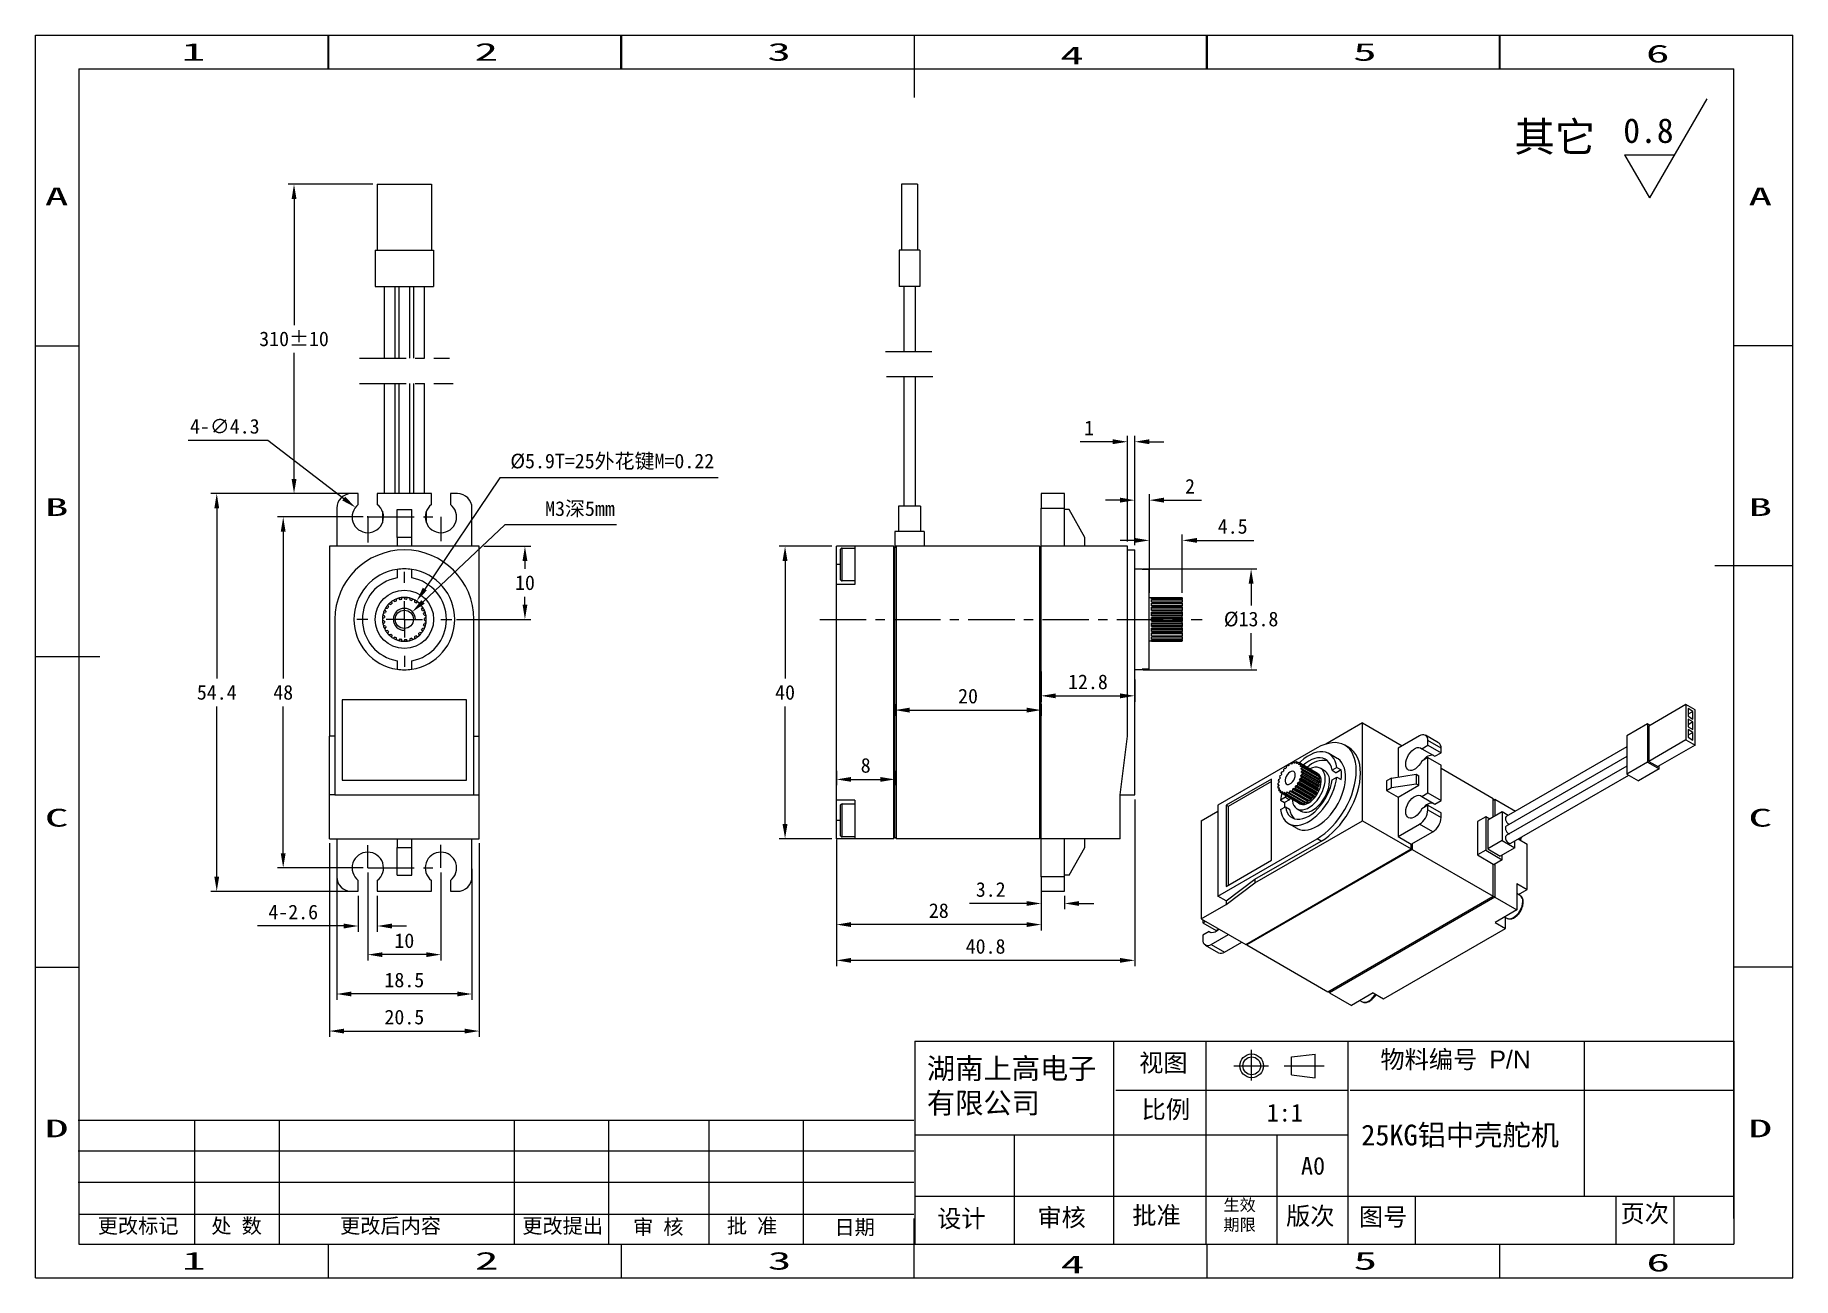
# Model space of a CAD drawing. Header units: millimetres. Extents: x 391 to 632, y 28 to 198.
import ezdxf
from ezdxf.enums import TextEntityAlignment as Align

# ---------------------------------------------------------------- set-up
doc = ezdxf.new("R2010")
doc.units = ezdxf.units.MM
doc.header["$PDSIZE"] = -1
doc.linetypes.add('ACAD_ISO04W100', pattern=[30.5, 24, -3, 0.5, -3])
doc.linetypes.add('CENTER', pattern=[10.16, 6.35, -1.27, 1.27, -1.27])
for name, color, linetype in [('中心线', 6, 'CENTER'), ('图框', 7, 'Continuous'), ('标注', 5, 'Continuous'), ('细实线', 5, 'Continuous')]:
    doc.layers.add(name, color=color, linetype=linetype)
doc.styles.add('style1', font='', dxfattribs={"height": 3.5})
doc.styles.get('style1').set_extended_font_data('FangSong_GB2312')
doc.dimstyles.new('副本 Standard', dxfattribs={"dimtxt": 2, "dimasz": 2, "dimexe": 0.8, "dimexo": 0.625, "dimgap": 0.9, "dimtad": 1, "dimtih": 1, "dimtoh": 1, "dimdsep": 46, "dimtxsty": 'Standard', "dimcen": 0.09, "dimclrd": 5, "dimclre": 5, "dimadec": 3, "dimazin": 2, "dimtfac": 1, "dimtdec": 4, "dimtofl": 0, "dimtmove": 0, "dimatfit": 3, "dimfxl": 0, "dimtolj": 1, "dimtzin": 0, "dimarcsym": 0})

msp = doc.modelspace()

# ---------------------------------------------------------------- texts
at = {"color": 5, "linetype": 'Continuous'}
for s, width, p, p2 in [('1', 3.99672, (411.331, 194.326), (414.568, 194.326)), ('2', 1.99836, (451.393, 194.326), (454.63, 194.326)), ('3', 1.99836, (491.455, 194.326), (494.692, 194.326)), ('4', 1.99836, (531.517, 193.835), (534.755, 193.835)), ('5', 1.99836, (571.579, 194.326), (574.817, 194.326)), ('6', 1.99836, (611.642, 194.081), (614.879, 194.081)), ('A', 1.99836, (392.624, 174.561), (395.862, 174.561)), ('A', 1.99836, (625.665, 174.561), (628.902, 174.561)), ('B', 1.99836, (392.624, 132.07), (395.862, 132.07)), ('B', 1.99836, (625.665, 132.07), (628.902, 132.07)), ('C', 1.99836, (392.624, 89.58), (395.862, 89.58)), ('C', 1.99836, (625.665, 89.58), (628.902, 89.58)), ('D', 1.99836, (392.624, 47.09), (395.862, 47.09)), ('D', 1.99836, (625.665, 47.09), (628.902, 47.09)), ('1', 3.99672, (411.393, 28.985), (414.63, 28.985)), ('2', 1.99836, (451.455, 28.985), (454.692, 28.985)), ('3', 1.99836, (491.517, 28.985), (494.755, 28.985)), ('5', 1.99836, (571.641, 28.985), (574.879, 28.985)), ('4', 1.99836, (531.579, 28.494), (534.817, 28.494)), ('6', 1.99836, (611.704, 28.74), (614.941, 28.74))]:
    msp.add_text(s, height=2.43, dxfattribs=dict(at, width=width)).set_placement(p, p2, align=Align.FIT)
at = {"insert": (593.643, 185.944), "char_height": 4.05, "width": 21.1725, "attachment_point": 1}
msp.add_mtext('{\\fSimSun|b0|i0|c134|p2;其它}', dxfattribs=at)
at = {"color": 0, "lineweight": 13, "attachment_point": 1, "style": 'style1'}
for s, insert, char_height, width in [('{\\fSimSun|b0|i0|c134|p2;视图}', (542.315, 58.503), 2.43, 12.97507), ('{\\fSimSun|b0|i0|c134|p54;物料编号 \\fArial Unicode MS|b0|i0|c0|p34;P/N}', (575.314, 58.956), 2.43, 22.47382), ('比例', (542.654, 52.113), 2.43, 12.97507), ('{\\fSimSun|b0|i0|c134|p2;\\H0.8x;生效\\P期限}', (553.848, 38.644), 2.025, 12.97507), ('更改标记', (399.862, 35.993), 2.025, 18.22758), ('处 数', (415.398, 35.993), 2.025, 18.22758), ('更改后内容', (433.008, 35.993), 2.025, 19.00001), ('更改提出', (457.937, 35.993), 2.025, 16.68272), ('审 核', (473.09, 35.838), 2.025, 12.97507), ('批 准', (485.919, 35.993), 2.025, 12.97507), ('日期', (500.635, 35.804), 2.025, 12.97507), ('{\\H1.2x;设计}', (514.683, 37.197), 2.025, 12.97507), ('{\\H1.2x;审核}', (528.39, 37.341), 2.025, 12.97507), ('{\\fSimSun|b0|i0|c134|p2;\\H1.2x;批准}', (541.375, 37.633), 2.025, 12.97507), ('{\\H1.2x;版次}', (562.408, 37.546), 2.025, 12.97507), ('{\\fSimSun|b0|i0|c134|p2;图号}', (572.37, 37.427), 2.43, 12.97507), ('{\\fSimSun|b0|i0|c134|p2;\\H1.2x; 页次}', (606.507, 37.886), 2.025, 12.97507)]:
    msp.add_mtext(s, dxfattribs=dict(at, insert=insert, char_height=char_height, width=width))
at = {"layer": '标注', "color": 0, "lineweight": 13, "attachment_point": 1}
for s, insert, char_height, width in [('{\\H1.25x;0.8}', (608.539, 186.466), 2.7, 20.9027), ('{\\fSimSun|b0|i0|c134|p2;湖南上高电子 有限公司}', (513.278, 57.921), 2.835, 25.32269), ('{\\fSimSun|b0|i0|c134|p2;1:1}', (559.76, 51.67), 2.43, 14.91289), ('{\\fSimSun|b0|i0|c134|p2;A0}', (564.448, 44.404), 2.43, 10.7352)]:
    msp.add_mtext(s, dxfattribs=dict(at, insert=insert, char_height=char_height, width=width))
at = {"layer": '细实线', "color": 3, "lineweight": 13, "insert": (572.697, 53.544), "char_height": 2.835, "width": 32.03133, "attachment_point": 1}
msp.add_mtext('{\\C0;\\P\\fSimSun|b0|i0|c134|p2;25KG铝中壳舵机}', dxfattribs=at)

# ---------------------------------------------------------------- blocks, each defined once
blk = doc.blocks.new('SW_CENTERMARKSYMBOL_0')
at = {"layer": '图框', "color": 0}
for p, q in [((0, 5), (0, 6.5)), ((0, 0), (0, 2.5)), ((-5, 0), (-6.5, 0)), ((0, 0), (-2.5, 0)), ((0, 0), (0, -2.5)), ((0, 0), (2.5, 0)), ((5, 0), (6.5, 0)), ((0, -5), (0, -6.5))]:
    blk.add_line(p, q, dxfattribs=at)
blk = doc.blocks.new('*D84')
at = {"layer": 'Defpoints', "color": 0}
for p in [(500.91, 127.93), (493.88, 87.93), (500.91, 87.93)]:
    blk.add_point(p, dxfattribs=at)
at = {"layer": '标注', "color": 5, "lineweight": -2}
for p, q in [((500.28, 127.93), (493.08, 127.93)), ((493.88, 125.93), (493.88, 109.83)), ((493.88, 89.93), (493.88, 106.03)), ((500.28, 87.93), (493.08, 87.93))]:
    blk.add_line(p, q, dxfattribs=at)
at = {"layer": '标注', "color": 5}
for points in [[(493.54, 125.93), (494.21, 125.93), (493.88, 127.93)], [(493.54, 89.93), (494.21, 89.93), (493.88, 87.93)]]:
    blk.add_solid(points, dxfattribs=at)
at = {"layer": '标注', "color": 0, "insert": (493.88, 107.93), "char_height": 2, "attachment_point": 5}
blk.add_mtext('\\A1;40', dxfattribs=at)
blk = doc.blocks.new('*D85')
at = {"layer": 'Defpoints', "color": 0}
for p in [(541.71, 93.93), (500.91, 88.47), (500.91, 71.29)]:
    blk.add_point(p, dxfattribs=at)
at = {"layer": '标注', "color": 5, "lineweight": -2}
for p, q in [((541.71, 93.31), (541.71, 70.49)), ((500.91, 87.84), (500.91, 70.49)), ((539.71, 71.29), (502.91, 71.29))]:
    blk.add_line(p, q, dxfattribs=at)
at = {"layer": '标注', "color": 5}
for points in [[(502.91, 71.62), (502.91, 70.96), (500.91, 71.29)], [(539.71, 71.62), (539.71, 70.96), (541.71, 71.29)]]:
    blk.add_solid(points, dxfattribs=at)
at = {"layer": '标注', "color": 0, "insert": (521.31, 73.19), "char_height": 2, "attachment_point": 5}
blk.add_mtext('\\A1;40.8', dxfattribs=at)
blk = doc.blocks.new('*D86')
at = {"layer": 'Defpoints', "color": 0}
for p in [(500.91, 97.84), (508.91, 97.84), (508.91, 96.04)]:
    blk.add_point(p, dxfattribs=at)
at = {"layer": '标注', "color": 5, "lineweight": -2}
for p, q in [((500.91, 97.21), (500.91, 95.24)), ((508.91, 97.21), (508.91, 95.24)), ((502.91, 96.04), (506.91, 96.04))]:
    blk.add_line(p, q, dxfattribs=at)
at = {"layer": '标注', "color": 5}
for points in [[(502.91, 96.37), (502.91, 95.71), (500.91, 96.04)], [(506.91, 96.37), (506.91, 95.71), (508.91, 96.04)]]:
    blk.add_solid(points, dxfattribs=at)
at = {"layer": '标注', "color": 0, "insert": (504.91, 97.94), "char_height": 2, "attachment_point": 5}
blk.add_mtext('\\A1;8', dxfattribs=at)
blk = doc.blocks.new('*D87')
at = {"layer": 'Defpoints', "color": 0}
for p in [(508.91, 106.96), (528.91, 106.96), (528.91, 105.52)]:
    blk.add_point(p, dxfattribs=at)
at = {"layer": '标注', "color": 5, "lineweight": -2}
for p, q in [((508.91, 106.34), (508.91, 104.72)), ((528.91, 106.34), (528.91, 104.72)), ((510.91, 105.52), (526.91, 105.52))]:
    blk.add_line(p, q, dxfattribs=at)
at = {"layer": '标注', "color": 5}
for points in [[(510.91, 105.85), (510.91, 105.18), (508.91, 105.52)], [(526.91, 105.85), (526.91, 105.18), (528.91, 105.52)]]:
    blk.add_solid(points, dxfattribs=at)
at = {"layer": '标注', "color": 0, "insert": (518.91, 107.42), "char_height": 2, "attachment_point": 5}
blk.add_mtext('\\A1;20', dxfattribs=at)
blk = doc.blocks.new('*D88')
at = {"layer": 'Defpoints', "color": 0}
for p in [(528.91, 111.44), (541.71, 110.32), (541.71, 107.47)]:
    blk.add_point(p, dxfattribs=at)
at = {"layer": '标注', "color": 5, "lineweight": -2}
for p, q in [((528.91, 110.81), (528.91, 106.67)), ((541.71, 109.69), (541.71, 106.67)), ((530.91, 107.47), (539.71, 107.47))]:
    blk.add_line(p, q, dxfattribs=at)
at = {"layer": '标注', "color": 5}
for points in [[(530.91, 107.8), (530.91, 107.13), (528.91, 107.47)], [(539.71, 107.8), (539.71, 107.13), (541.71, 107.47)]]:
    blk.add_solid(points, dxfattribs=at)
at = {"layer": '标注', "color": 0, "insert": (535.31, 109.37), "char_height": 2, "attachment_point": 5}
blk.add_mtext('\\A1;12.8', dxfattribs=at)
blk = doc.blocks.new('*D89')
at = {"layer": 'Defpoints', "color": 0}
for p in [(542.21, 124.83), (542.21, 111.03), (557.63, 111.03)]:
    blk.add_point(p, dxfattribs=at)
at = {"layer": '标注', "color": 5, "lineweight": -2}
for p, q in [((542.83, 124.83), (558.43, 124.83)), ((557.63, 122.83), (557.63, 119.83)), ((557.63, 113.03), (557.63, 116.03)), ((542.83, 111.03), (558.43, 111.03))]:
    blk.add_line(p, q, dxfattribs=at)
at = {"layer": '标注', "color": 5}
for points in [[(557.3, 122.83), (557.96, 122.83), (557.63, 124.83)], [(557.3, 113.03), (557.96, 113.03), (557.63, 111.03)]]:
    blk.add_solid(points, dxfattribs=at)
at = {"layer": '标注', "color": 0, "insert": (557.63, 117.93), "char_height": 2, "attachment_point": 5}
blk.add_mtext('\\A1;%%C13.8', dxfattribs=at)
blk = doc.blocks.new('*D90')
at = {"layer": 'Defpoints', "color": 0}
for p in [(543.71, 134.23), (541.71, 127.43), (543.71, 124.76)]:
    blk.add_point(p, dxfattribs=at)
at = {"layer": '标注', "color": 5, "lineweight": -2}
for p, q in [((541.71, 128.06), (541.71, 135.03)), ((543.71, 125.38), (543.71, 135.03)), ((539.71, 134.23), (537.71, 134.23)), ((545.71, 134.23), (550.84, 134.23))]:
    blk.add_line(p, q, dxfattribs=at)
at = {"layer": '标注', "color": 5}
for points in [[(539.71, 134.57), (539.71, 133.9), (541.71, 134.23)], [(545.71, 134.57), (545.71, 133.9), (543.71, 134.23)]]:
    blk.add_solid(points, dxfattribs=at)
at = {"layer": '标注', "color": 0, "insert": (549.27, 136.13), "char_height": 2, "attachment_point": 5}
blk.add_mtext('\\A1;2', dxfattribs=at)
blk = doc.blocks.new('*D91')
at = {"layer": 'Defpoints', "color": 0}
for p in [(548.21, 128.73), (543.71, 120.93), (548.21, 120.93)]:
    blk.add_point(p, dxfattribs=at)
at = {"layer": '标注', "color": 5, "lineweight": -2}
for p, q in [((541.71, 128.73), (539.71, 128.73)), ((543.71, 121.56), (543.71, 129.53)), ((548.21, 121.56), (548.21, 129.53)), ((550.21, 128.73), (558.01, 128.73))]:
    blk.add_line(p, q, dxfattribs=at)
at = {"layer": '标注', "color": 5}
for points in [[(541.71, 129.06), (541.71, 128.4), (543.71, 128.73)], [(550.21, 129.06), (550.21, 128.4), (548.21, 128.73)]]:
    blk.add_solid(points, dxfattribs=at)
at = {"layer": '标注', "color": 0, "insert": (555.11, 130.63), "char_height": 2, "attachment_point": 5}
blk.add_mtext('\\A1;4.5', dxfattribs=at)
blk = doc.blocks.new('*D92')
at = {"layer": 'Defpoints', "color": 0}
for p in [(540.71, 142.22), (540.71, 127.93), (541.71, 127.43)]:
    blk.add_point(p, dxfattribs=at)
at = {"layer": '标注', "color": 5, "lineweight": -2}
for p, q in [((538.71, 142.22), (534.24, 142.22)), ((540.71, 128.56), (540.71, 143.02)), ((541.71, 128.06), (541.71, 143.02)), ((543.71, 142.22), (545.71, 142.22))]:
    blk.add_line(p, q, dxfattribs=at)
at = {"layer": '标注', "color": 5}
for points in [[(538.71, 142.56), (538.71, 141.89), (540.71, 142.22)], [(543.71, 142.56), (543.71, 141.89), (541.71, 142.22)]]:
    blk.add_solid(points, dxfattribs=at)
at = {"layer": '标注', "color": 0, "insert": (535.47, 144.12), "char_height": 2, "attachment_point": 5}
blk.add_mtext('\\A1;1', dxfattribs=at)
blk = doc.blocks.new('*D93')
at = {"layer": 'Defpoints', "color": 0}
for p in [(500.91, 87.93), (528.91, 81.73), (500.91, 76.18)]:
    blk.add_point(p, dxfattribs=at)
at = {"layer": '标注', "color": 5, "lineweight": -2}
for p, q in [((500.91, 87.31), (500.91, 75.38)), ((528.91, 81.11), (528.91, 75.38)), ((526.91, 76.18), (502.91, 76.18))]:
    blk.add_line(p, q, dxfattribs=at)
at = {"layer": '标注', "color": 5}
for points in [[(502.91, 76.52), (502.91, 75.85), (500.91, 76.18)], [(526.91, 76.52), (526.91, 75.85), (528.91, 76.18)]]:
    blk.add_solid(points, dxfattribs=at)
at = {"layer": '标注', "color": 0, "insert": (514.91, 78.08), "char_height": 2, "attachment_point": 5}
blk.add_mtext('\\A1;28', dxfattribs=at)
blk = doc.blocks.new('*D94')
at = {"layer": 'Defpoints', "color": 0}
for p in [(528.91, 80.73), (532.11, 80.73), (528.91, 79.07)]:
    blk.add_point(p, dxfattribs=at)
at = {"layer": '标注', "color": 5, "lineweight": -2}
for p, q in [((528.91, 80.11), (528.91, 78.27)), ((532.11, 80.11), (532.11, 78.27)), ((526.91, 79.07), (519.11, 79.07)), ((534.11, 79.07), (536.11, 79.07))]:
    blk.add_line(p, q, dxfattribs=at)
at = {"layer": '标注', "color": 5}
for points in [[(526.91, 79.4), (526.91, 78.74), (528.91, 79.07)], [(534.11, 79.4), (534.11, 78.74), (532.11, 79.07)]]:
    blk.add_solid(points, dxfattribs=at)
at = {"layer": '标注', "color": 0, "insert": (522.01, 80.97), "char_height": 2, "attachment_point": 5}
blk.add_mtext('\\A1;3.2', dxfattribs=at)
blk = doc.blocks.new('*D95')
at = {"layer": 'Defpoints', "color": 0}
for p in [(452.05, 127.93), (458.3, 127.93), (448.3, 117.93)]:
    blk.add_point(p, dxfattribs=at)
at = {"layer": '标注', "color": 5, "lineweight": -2}
for p, q in [((452.68, 127.93), (459.1, 127.93)), ((458.3, 125.93), (458.3, 124.83)), ((458.3, 119.93), (458.3, 121.03)), ((448.93, 117.93), (459.1, 117.93))]:
    blk.add_line(p, q, dxfattribs=at)
at = {"layer": '标注', "color": 5}
for points in [[(457.97, 125.93), (458.63, 125.93), (458.3, 127.93)], [(457.97, 119.93), (458.63, 119.93), (458.3, 117.93)]]:
    blk.add_solid(points, dxfattribs=at)
at = {"layer": '标注', "color": 0, "insert": (458.3, 122.93), "char_height": 2, "attachment_point": 5}
blk.add_mtext('\\A1;10', dxfattribs=at)
blk = doc.blocks.new('*D96')
at = {"layer": 'Defpoints', "color": 0}
for p in [(436.8, 131.93), (425.23, 83.93), (436.8, 83.93)]:
    blk.add_point(p, dxfattribs=at)
at = {"layer": '标注', "color": 5, "lineweight": -2}
for p, q in [((436.18, 131.93), (424.43, 131.93)), ((425.23, 129.93), (425.23, 109.83)), ((425.23, 85.93), (425.23, 106.03)), ((436.18, 83.93), (424.43, 83.93))]:
    blk.add_line(p, q, dxfattribs=at)
at = {"layer": '标注', "color": 5}
for points in [[(424.9, 129.93), (425.56, 129.93), (425.23, 131.93)], [(424.9, 85.93), (425.56, 85.93), (425.23, 83.93)]]:
    blk.add_solid(points, dxfattribs=at)
at = {"layer": '标注', "color": 0, "insert": (425.23, 107.93), "char_height": 2, "attachment_point": 5}
blk.add_mtext('\\A1;48', dxfattribs=at)
blk = doc.blocks.new('*D97')
at = {"layer": 'Defpoints', "color": 0}
for p in [(436.8, 83.93), (446.8, 83.93), (436.8, 72.07)]:
    blk.add_point(p, dxfattribs=at)
at = {"layer": '标注', "color": 5, "lineweight": -2}
for p, q in [((436.8, 83.31), (436.8, 71.27)), ((446.8, 83.31), (446.8, 71.27)), ((444.8, 72.07), (438.8, 72.07))]:
    blk.add_line(p, q, dxfattribs=at)
at = {"layer": '标注', "color": 5}
for points in [[(438.8, 72.4), (438.8, 71.74), (436.8, 72.07)], [(444.8, 72.4), (444.8, 71.74), (446.8, 72.07)]]:
    blk.add_solid(points, dxfattribs=at)
at = {"layer": '标注', "color": 0, "insert": (441.8, 73.97), "char_height": 2, "attachment_point": 5}
blk.add_mtext('\\A1;10', dxfattribs=at)
blk = doc.blocks.new('*D98')
at = {"layer": 'Defpoints', "color": 0}
for p in [(432.55, 84.44), (451.05, 84.44), (432.55, 66.69)]:
    blk.add_point(p, dxfattribs=at)
at = {"layer": '标注', "color": 5, "lineweight": -2}
for p, q in [((432.55, 83.81), (432.55, 65.89)), ((451.05, 83.81), (451.05, 65.89)), ((449.05, 66.69), (434.55, 66.69))]:
    blk.add_line(p, q, dxfattribs=at)
at = {"layer": '标注', "color": 5}
for points in [[(434.55, 67.02), (434.55, 66.36), (432.55, 66.69)], [(449.05, 67.02), (449.05, 66.36), (451.05, 66.69)]]:
    blk.add_solid(points, dxfattribs=at)
at = {"layer": '标注', "color": 0, "insert": (441.8, 68.59), "char_height": 2, "attachment_point": 5}
blk.add_mtext('\\A1;18.5', dxfattribs=at)
blk = doc.blocks.new('*D99')
at = {"layer": 'Defpoints', "color": 0}
for p in [(431.55, 87.93), (452.05, 87.93), (452.05, 61.62)]:
    blk.add_point(p, dxfattribs=at)
at = {"layer": '标注', "color": 5, "lineweight": -2}
for p, q in [((431.55, 87.31), (431.55, 60.82)), ((452.05, 87.31), (452.05, 60.82)), ((433.55, 61.62), (450.05, 61.62))]:
    blk.add_line(p, q, dxfattribs=at)
at = {"layer": '标注', "color": 5}
for points in [[(433.55, 61.95), (433.55, 61.29), (431.55, 61.62)], [(450.05, 61.95), (450.05, 61.29), (452.05, 61.62)]]:
    blk.add_solid(points, dxfattribs=at)
at = {"layer": '标注', "color": 0, "insert": (441.8, 63.52), "char_height": 2, "attachment_point": 5}
blk.add_mtext('\\A1;20.5', dxfattribs=at)
blk = doc.blocks.new('*D100')
at = {"layer": 'Defpoints', "color": 0}
for p in [(416.14, 135.13), (434.55, 135.13), (435.5, 80.73)]:
    blk.add_point(p, dxfattribs=at)
at = {"layer": '标注', "color": 5, "lineweight": -2}
for p, q in [((433.93, 135.13), (415.34, 135.13)), ((416.14, 133.13), (416.14, 109.83)), ((416.14, 82.73), (416.14, 106.03)), ((434.88, 80.73), (415.34, 80.73))]:
    blk.add_line(p, q, dxfattribs=at)
at = {"layer": '标注', "color": 5}
for points in [[(415.81, 133.13), (416.47, 133.13), (416.14, 135.13)], [(415.81, 82.73), (416.47, 82.73), (416.14, 80.73)]]:
    blk.add_solid(points, dxfattribs=at)
at = {"layer": '标注', "color": 0, "insert": (416.14, 107.93), "char_height": 2, "attachment_point": 5}
blk.add_mtext('\\A1;54.4', dxfattribs=at)
blk = doc.blocks.new('*D101')
at = {"layer": 'Defpoints', "color": 0}
for p in [(426.71, 177.43), (438.1, 177.43), (435.5, 135.13)]:
    blk.add_point(p, dxfattribs=at)
at = {"layer": '标注', "color": 5, "lineweight": -2}
for p, q in [((437.48, 177.43), (425.91, 177.43)), ((426.71, 175.43), (426.71, 158.18)), ((426.71, 137.13), (426.71, 154.38)), ((434.88, 135.13), (425.91, 135.13))]:
    blk.add_line(p, q, dxfattribs=at)
at = {"layer": '标注', "color": 5}
for points in [[(426.38, 175.43), (427.05, 175.43), (426.71, 177.43)], [(426.38, 137.13), (427.05, 137.13), (426.71, 135.13)]]:
    blk.add_solid(points, dxfattribs=at)
at = {"layer": '标注', "color": 0, "insert": (426.71, 156.28), "char_height": 2, "attachment_point": 5}
blk.add_mtext('\\A1;310%%P10', dxfattribs=at)
blk = doc.blocks.new('*D102')
at = {"layer": 'Defpoints', "color": 0}
for p in [(435.1, 133.24), (438.51, 130.62)]:
    blk.add_point(p, dxfattribs=at)
at = {"layer": '标注', "color": 5, "lineweight": -2}
for p, q in [((412.24, 142.42), (423.14, 142.42)), ((423.14, 142.42), (433.51, 134.46)), ((436.71, 131.93), (436.89, 131.93)), ((436.8, 131.84), (436.8, 132.02))]:
    blk.add_line(p, q, dxfattribs=at)
at = {"layer": '标注', "color": 5}
blk.add_solid([(433.72, 134.72), (433.31, 134.19), (435.1, 133.24)], dxfattribs=at)
at = {"layer": '标注', "color": 0, "insert": (417.24, 144.32), "char_height": 2, "attachment_point": 5}
blk.add_mtext('\\A1;4-∅4.3', dxfattribs=at)
blk = doc.blocks.new('*D103')
at = {"layer": 'Defpoints', "color": 0}
for p in [(435.5, 80.73), (438.1, 80.73), (435.5, 75.99)]:
    blk.add_point(p, dxfattribs=at)
at = {"layer": '标注', "color": 5, "lineweight": -2}
for p, q in [((435.5, 80.11), (435.5, 75.19)), ((438.1, 80.11), (438.1, 75.19)), ((433.5, 75.99), (421.7, 75.99)), ((440.1, 75.99), (442.1, 75.99))]:
    blk.add_line(p, q, dxfattribs=at)
at = {"layer": '标注', "color": 5}
for points in [[(433.5, 76.32), (433.5, 75.65), (435.5, 75.99)], [(440.1, 76.32), (440.1, 75.65), (438.1, 75.99)]]:
    blk.add_solid(points, dxfattribs=at)
at = {"layer": '标注', "color": 0, "insert": (426.6, 77.89), "char_height": 2, "attachment_point": 5}
blk.add_mtext('\\A1;4-2.6', dxfattribs=at)
blk = doc.blocks.new('*D104')
at = {"layer": 'Defpoints', "color": 0}
for p in [(442.9, 118.96), (440.71, 116.9)]:
    blk.add_point(p, dxfattribs=at)
at = {"layer": '标注', "color": 5, "lineweight": -2}
for p, q in [((455.57, 130.84), (444.36, 120.33)), ((470.81, 130.84), (455.57, 130.84)), ((441.71, 117.93), (441.89, 117.93)), ((441.8, 117.84), (441.8, 118.02))]:
    blk.add_line(p, q, dxfattribs=at)
at = {"layer": '标注', "color": 5}
blk.add_solid([(444.13, 120.57), (444.59, 120.08), (442.9, 118.96)], dxfattribs=at)
at = {"layer": '标注', "color": 0, "insert": (465.82, 132.98), "char_height": 2, "attachment_point": 5}
blk.add_mtext('\\A1;{\\fSimSun|b0|i0|c134|p2;M3深5mm}', dxfattribs=at)
blk = doc.blocks.new('*D105')
at = {"layer": 'Defpoints', "color": 0}
for p in [(443.48, 120.42), (440.13, 115.44)]:
    blk.add_point(p, dxfattribs=at)
at = {"layer": '标注', "color": 5, "lineweight": -2}
for p, q in [((454.85, 137.27), (444.6, 122.08)), ((484.74, 137.27), (454.85, 137.27)), ((441.71, 117.93), (441.89, 117.93)), ((441.8, 117.84), (441.8, 118.02))]:
    blk.add_line(p, q, dxfattribs=at)
blk.add_arc((441.8, 117.93), 3, 40.7236, 67.0924, dxfattribs=at)
at = {"layer": '标注', "color": 5}
blk.add_solid([(444.32, 122.26), (444.88, 121.89), (443.48, 120.42)], dxfattribs=at)
at = {"layer": '标注', "color": 0, "insert": (470.24, 139.47), "char_height": 2, "attachment_point": 5}
blk.add_mtext('\\A1;%%C{\\fSimSun|b0|i0|c134|p2;5.9T=25外花键M=0.22}', dxfattribs=at)

# ---------------------------------------------------------------- dimensions: what is measured, and where the dimension line sits
at = {"layer": '标注', "color": 0}
dim = msp.add_linear_dim(base=(426.712, 177.431), p1=(435.505, 135.131), p2=(438.105, 177.431), angle=90, text='310%%P10', dimstyle='副本 Standard', dxfattribs=at)
dim.commit()
dim.dimension.update_dxf_attribs({"geometry": '*D101', "text_midpoint": (426.712, 156.281)})
for p1, p2, text, picture, middle in [((438.511, 130.622), (435.099, 133.239), '4-<>', '*D102', (417.238, 142.416)), ((440.127, 115.444), (443.482, 120.418), '%%C{\\fSimSun|b0|i0|c134|p2;5.9T=25外花键M=0.22}', '*D105', (470.245, 137.269)), ((440.711, 116.904), (442.899, 118.957), '{\\fSimSun|b0|i0|c134|p2;M3深5mm}', '*D104', (465.82, 130.841))]:
    dim = msp.add_diameter_dim_2p(p1=p1, p2=p2, text=text, dimstyle='副本 Standard', dxfattribs=at)
    dim.commit()
    dim.dimension.update_dxf_attribs({"geometry": picture, "text_midpoint": middle, "dimtype": 163})
for base, p1, p2, picture, middle in [((540.707, 142.222), (541.707, 127.431), (540.707, 127.931), '*D92', (535.474, 144.122)), ((543.707, 134.234), (541.707, 127.431), (543.707, 124.758), '*D90', (549.274, 136.134)), ((548.207, 128.728), (543.707, 120.931), (548.207, 120.931), '*D91', (555.107, 130.628)), ((541.707, 107.467), (528.907, 111.44), (541.707, 110.317), '*D88', (535.307, 109.367)), ((528.907, 105.517), (508.907, 106.963), (528.907, 106.963), '*D87', (518.907, 107.417)), ((508.907, 96.039), (500.907, 97.835), (508.907, 97.835), '*D86', (504.907, 97.939)), ((500.907, 76.184), (528.907, 81.731), (500.907, 87.931), '*D93', (514.907, 78.084)), ((528.907, 79.069), (532.107, 80.731), (528.907, 80.731), '*D94', (522.007, 80.969))]:
    dim = msp.add_linear_dim(base=base, p1=p1, p2=p2, dimstyle='副本 Standard', dxfattribs=at)
    dim.commit()
    dim.dimension.update_dxf_attribs({"geometry": picture, "text_midpoint": middle})
for base, p1, p2, picture, middle in [((416.139, 135.131), (435.505, 80.731), (434.555, 135.131), '*D100', (416.139, 107.935)), ((425.229, 83.931), (436.805, 131.931), (436.805, 83.931), '*D96', (425.229, 107.931)), ((458.301, 127.931), (448.305, 117.931), (452.055, 127.931), '*D95', (458.301, 122.931)), ((493.877, 87.931), (500.907, 127.931), (500.907, 87.931), '*D84', (493.877, 107.931))]:
    dim = msp.add_linear_dim(base=base, p1=p1, p2=p2, angle=90, dimstyle='副本 Standard', dxfattribs=at)
    dim.commit()
    dim.dimension.update_dxf_attribs({"geometry": picture, "text_midpoint": middle, "dimtype": 160})
dim = msp.add_linear_dim(base=(557.63, 111.031), p1=(542.207, 124.831), p2=(542.207, 111.031), angle=90, text='%%C<>', dimstyle='副本 Standard', dxfattribs=at)
dim.commit()
dim.dimension.update_dxf_attribs({"geometry": '*D89', "text_midpoint": (557.63, 117.931), "dimtype": 160})
for base, p1, p2, picture, middle in [((500.907, 71.29), (541.707, 93.931), (500.907, 88.467), '*D85', (521.307, 71.29)), ((452.055, 61.621), (431.555, 87.931), (452.055, 87.931), '*D99', (441.805, 61.621)), ((432.555, 66.689), (451.055, 84.435), (432.555, 84.435), '*D98', (441.805, 66.689)), ((436.805, 72.069), (446.805, 83.931), (436.805, 83.931), '*D97', (441.805, 72.069))]:
    dim = msp.add_linear_dim(base=base, p1=p1, p2=p2, dimstyle='副本 Standard', dxfattribs=at)
    dim.commit()
    dim.dimension.update_dxf_attribs({"geometry": picture, "text_midpoint": middle, "dimtype": 160})
dim = msp.add_linear_dim(base=(435.505, 75.986), p1=(438.105, 80.731), p2=(435.505, 80.731), text='4-<>', dimstyle='副本 Standard', dxfattribs=at)
dim.commit()
dim.dimension.update_dxf_attribs({"geometry": '*D103', "text_midpoint": (426.605, 77.886)})

# ---------------------------------------------------------------- linework, layer by layer
at = {"color": 5, "linetype": 'Continuous'}
for p, q in [((391.362, 27.868), (391.362, 197.829)), ((391.362, 197.829), (631.735, 197.829)), ((431.362, 193.209), (431.362, 197.829)), ((431.424, 197.829), (431.424, 193.209)), ((471.424, 193.209), (471.424, 197.829)), ((471.486, 197.829), (471.486, 193.209)), ((511.548, 197.829), (511.548, 189.294)), ((551.548, 193.209), (551.548, 197.829)), ((551.61, 197.829), (551.61, 193.209)), ((591.61, 193.209), (591.61, 197.829)), ((591.673, 197.829), (591.673, 193.209)), ((631.735, 27.868), (631.735, 197.829)), ((391.3, 193.209), (391.362, 193.209)), ((391.362, 155.339), (397.29, 155.339)), ((631.735, 155.339), (623.641, 155.339)), ((631.735, 125.228), (621.06, 125.228)), ((391.362, 112.849), (400.168, 112.849)), ((391.362, 70.359), (397.29, 70.359)), ((631.735, 70.359), (623.641, 70.359)), ((511.61, 60.242), (546.402, 60.242)), ((538.804, 60.242), (538.804, 32.488)), ((546.402, 60.242), (623.641, 60.242)), ((551.43, 60.242), (551.43, 32.488)), ((570.854, 60.242), (570.854, 55.023)), ((570.854, 55.386), (570.854, 45.842)), ((539.147, 53.528), (570.854, 53.528)), ((571.196, 53.528), (623.641, 53.528)), ((413.097, 49.416), (413.097, 32.488)), ((424.679, 49.416), (424.679, 32.488)), ((456.844, 49.416), (456.844, 32.488)), ((469.722, 49.416), (469.722, 32.488)), ((483.465, 49.416), (483.465, 32.488)), ((496.343, 49.416), (496.343, 32.488)), ((511.61, 47.418), (570.854, 47.418)), ((525.207, 47.418), (525.207, 32.488)), ((561.142, 47.418), (561.142, 32.488)), ((570.854, 45.842), (570.854, 32.488)), ((397.19, 45.217), (511.51, 45.217)), ((397.19, 40.974), (511.51, 40.974)), ((511.61, 39.059), (623.641, 39.059)), ((580.058, 39.059), (580.058, 32.488)), ((607.504, 39.059), (607.504, 32.488)), ((615.438, 39.059), (615.438, 32.488)), ((397.29, 36.577), (511.51, 36.577)), ((511.548, 27.868), (511.548, 35.962)), ((431.424, 27.868), (431.424, 32.488)), ((471.486, 27.868), (471.486, 32.488)), ((551.61, 27.868), (551.61, 32.488)), ((591.673, 27.868), (591.673, 32.488)), ((391.362, 27.868), (631.735, 27.868))]:
    msp.add_line(p, q, dxfattribs=at)
at = {"color": 7, "linetype": 'Continuous'}
for p, q in [((397.29, 193.209), (397.29, 32.488)), ((397.29, 193.209), (623.641, 193.209)), ((623.641, 35.962), (623.641, 193.209)), ((511.61, 60.242), (511.61, 32.488)), ((623.641, 60.242), (623.641, 32.488)), ((623.641, 60.242), (623.641, 32.488)), ((563.138, 58.078), (566.39, 58.474)), ((563.138, 58.078), (566.39, 58.474)), ((563.138, 55.65), (563.138, 58.078)), ((566.39, 55.245), (566.39, 58.474)), ((563.138, 55.65), (566.39, 55.245)), ((397.29, 32.488), (623.641, 32.488))]:
    msp.add_line(p, q, dxfattribs=at)
at = {"color": 7, "linetype": 'Continuous', "lineweight": 25}
for p, q in [((438.105, 177.431), (438.105, 168.431)), ((438.105, 177.431), (445.505, 177.431)), ((445.505, 177.431), (445.505, 168.431)), ((512.007, 177.431), (509.807, 177.431)), ((509.807, 177.431), (509.807, 168.431)), ((512.007, 177.431), (512.007, 168.431)), ((437.805, 168.431), (437.805, 163.431)), ((437.805, 168.431), (445.805, 168.431)), ((445.805, 168.431), (445.805, 163.431)), ((509.507, 168.431), (509.507, 163.431)), ((512.307, 168.431), (509.507, 168.431)), ((512.307, 168.431), (512.307, 163.431)), ((437.805, 163.431), (445.805, 163.431)), ((439.055, 163.431), (439.055, 153.661)), ((440.555, 153.661), (440.555, 163.431)), ((441.055, 163.431), (441.055, 153.661)), ((442.555, 153.661), (442.555, 163.431)), ((443.055, 163.431), (443.055, 153.661)), ((444.555, 153.661), (444.555, 163.431)), ((512.307, 163.431), (509.507, 163.431)), ((510.157, 154.566), (510.157, 163.431)), ((511.657, 163.431), (511.657, 154.566)), ((439.055, 150.171), (439.055, 135.131)), ((440.555, 135.131), (440.555, 150.171)), ((441.055, 150.171), (441.055, 135.131)), ((442.555, 135.131), (442.555, 150.171)), ((443.055, 150.171), (443.055, 135.131)), ((444.555, 135.131), (444.555, 150.171)), ((510.157, 133.431), (510.157, 151.166)), ((511.657, 151.166), (511.657, 133.431)), ((435.505, 135.131), (434.555, 135.131)), ((435.505, 133.643), (435.505, 135.131)), ((438.105, 135.131), (438.105, 133.643)), ((445.505, 135.131), (438.105, 135.131)), ((445.505, 133.643), (445.505, 135.131)), ((448.105, 135.131), (448.105, 133.643)), ((449.055, 135.131), (448.105, 135.131)), ((532.107, 135.131), (528.907, 135.131)), ((528.907, 135.131), (528.907, 133.131)), ((532.107, 133.131), (532.107, 135.131)), ((432.555, 133.131), (432.555, 127.931)), ((438.805, 132.72), (438.805, 131.142)), ((440.805, 129.124), (440.805, 132.931)), ((440.805, 132.931), (442.805, 132.931)), ((442.805, 129.124), (442.805, 132.931)), ((444.805, 132.72), (444.805, 131.142)), ((451.055, 127.931), (451.055, 133.131)), ((509.407, 133.431), (509.407, 129.931)), ((512.407, 133.431), (509.407, 133.431)), ((512.407, 133.431), (512.407, 129.931)), ((528.907, 133.131), (532.107, 133.131)), ((528.907, 127.931), (528.907, 133.131)), ((532.107, 127.931), (532.107, 133.131)), ((532.763, 132.931), (532.107, 132.931)), ((534.907, 129.124), (532.763, 132.931)), ((512.907, 129.931), (508.907, 129.931)), ((508.907, 129.931), (508.907, 127.931)), ((512.907, 129.931), (512.907, 127.931)), ((431.555, 127.931), (431.555, 101.931)), ((452.055, 127.931), (431.555, 127.931)), ((442.805, 129.124), (440.805, 129.124)), ((440.805, 129.124), (440.805, 127.931)), ((442.805, 127.931), (442.805, 129.124)), ((452.055, 101.931), (452.055, 127.931)), ((503.407, 127.931), (500.907, 127.931)), ((500.907, 125.431), (500.907, 127.931)), ((501.707, 127.681), (503.407, 127.681)), ((508.707, 127.931), (503.407, 127.931)), ((503.407, 127.931), (503.407, 122.681)), ((508.707, 127.931), (508.707, 87.931)), ((508.907, 127.731), (508.707, 127.931)), ((508.907, 127.731), (509.107, 127.931)), ((509.107, 127.931), (508.907, 127.931)), ((508.907, 88.131), (508.907, 127.731)), ((509.107, 87.931), (509.107, 127.931)), ((528.707, 127.931), (509.107, 127.931)), ((528.707, 127.931), (528.707, 87.931)), ((528.907, 127.731), (528.707, 127.931)), ((540.707, 127.931), (528.907, 127.931)), ((528.907, 87.931), (528.907, 127.931)), ((534.907, 127.931), (534.907, 129.124)), ((540.707, 101.931), (540.707, 127.931)), ((540.707, 127.431), (541.707, 127.431)), ((541.707, 117.931), (541.707, 127.431)), ((500.907, 122.681), (500.907, 125.431)), ((501.407, 127.381), (501.407, 123.481)), ((440.805, 124.758), (440.805, 123.593)), ((442.805, 123.593), (442.805, 124.758)), ((503.407, 122.681), (500.907, 122.681)), ((500.907, 93.181), (500.907, 122.681)), ((503.407, 123.181), (501.707, 123.181)), ((541.707, 124.831), (542.707, 124.831)), ((542.707, 124.758), (542.707, 124.831)), ((543.707, 124.758), (542.707, 124.758)), ((543.707, 111.104), (543.707, 124.758)), ((440.134, 120.115), (440.097, 120.397)), ((440.3, 120.526), (440.539, 120.372)), ((440.73, 120.462), (440.764, 120.745)), ((440.993, 120.819), (441.186, 120.61)), ((441.393, 120.65), (441.497, 120.915)), ((441.736, 120.93), (441.872, 120.68)), ((442.082, 120.667), (442.249, 120.898)), ((442.484, 120.853), (442.554, 120.577)), ((442.754, 120.512), (442.972, 120.694)), ((443.19, 120.592), (443.188, 120.307)), ((443.366, 120.195), (443.623, 120.317)), ((543.707, 120.931), (544.007, 120.931)), ((544.007, 120.898), (544.007, 120.931)), ((544.007, 120.93), (548.207, 120.93)), ((544.007, 120.898), (548.207, 120.898)), ((544.007, 120.694), (544.007, 120.853)), ((544.007, 120.853), (548.207, 120.853)), ((544.007, 120.694), (548.207, 120.694)), ((544.007, 120.317), (544.007, 120.592)), ((544.007, 120.592), (548.207, 120.592)), ((544.007, 120.317), (548.207, 120.317)), ((548.207, 120.93), (548.207, 120.898)), ((548.207, 120.853), (548.207, 120.898)), ((548.207, 120.853), (548.207, 120.694)), ((548.207, 120.592), (548.207, 120.694)), ((548.207, 120.592), (548.207, 120.317)), ((548.207, 120.164), (548.207, 120.317)), ((432.305, 117.931), (432.305, 93.931)), ((438.807, 118.051), (439.065, 118.171)), ((439.092, 118.38), (438.871, 118.56)), ((438.931, 118.792), (439.211, 118.845)), ((439.288, 119.04), (439.12, 119.27)), ((439.236, 119.48), (439.52, 119.461)), ((439.643, 119.631), (439.537, 119.895)), ((439.702, 120.07), (439.972, 119.981)), ((443.808, 120.164), (443.736, 119.889)), ((443.88, 119.735), (444.159, 119.79)), ((444.3, 119.596), (444.162, 119.347)), ((444.263, 119.162), (444.548, 119.146)), ((444.636, 118.923), (444.44, 118.716)), ((444.493, 118.512), (444.764, 118.426)), ((444.794, 118.187), (444.553, 118.036)), ((444.553, 117.826), (444.794, 117.674)), ((451.305, 93.931), (451.305, 117.931)), ((540.707, 117.931), (541.707, 117.931)), ((541.707, 93.931), (541.707, 117.931)), ((544.007, 119.79), (544.007, 120.164)), ((544.007, 120.164), (548.207, 120.164)), ((544.007, 119.889), (548.207, 119.889)), ((544.007, 119.79), (548.207, 119.79)), ((544.007, 119.146), (544.007, 119.596)), ((544.007, 119.596), (548.207, 119.596)), ((544.007, 119.347), (548.207, 119.347)), ((544.007, 119.162), (548.207, 119.162)), ((544.007, 119.146), (548.207, 119.146)), ((544.007, 118.426), (544.007, 118.923)), ((544.007, 118.923), (548.207, 118.923)), ((544.007, 118.716), (548.207, 118.716)), ((544.007, 118.512), (548.207, 118.512)), ((544.007, 118.426), (548.207, 118.426)), ((544.007, 117.674), (544.007, 118.187)), ((544.007, 118.187), (548.207, 118.187)), ((544.007, 118.036), (548.207, 118.036)), ((544.007, 117.826), (548.207, 117.826)), ((548.207, 120.164), (548.207, 119.889)), ((548.207, 119.889), (548.207, 119.79)), ((548.207, 119.596), (548.207, 119.79)), ((548.207, 119.596), (548.207, 119.347)), ((548.207, 119.347), (548.207, 119.162)), ((548.207, 119.162), (548.207, 119.146)), ((548.207, 118.923), (548.207, 119.146)), ((548.207, 118.923), (548.207, 118.716)), ((548.207, 118.716), (548.207, 118.512)), ((548.207, 118.512), (548.207, 118.426)), ((548.207, 118.187), (548.207, 118.426)), ((548.207, 118.187), (548.207, 118.036)), ((548.207, 118.036), (548.207, 117.826)), ((548.207, 117.826), (548.207, 117.674)), ((439.065, 117.691), (438.807, 117.811)), ((438.871, 117.302), (439.092, 117.482)), ((439.211, 117.017), (438.931, 117.069)), ((439.12, 116.592), (439.288, 116.821)), ((439.52, 116.401), (439.236, 116.381)), ((439.537, 115.966), (439.643, 116.23)), ((439.972, 115.88), (439.702, 115.791)), ((440.097, 115.464), (440.134, 115.746)), ((440.539, 115.489), (440.3, 115.336)), ((443.188, 115.554), (443.19, 115.27)), ((443.623, 115.545), (443.366, 115.667)), ((443.736, 115.973), (443.808, 115.698)), ((444.159, 116.072), (443.88, 116.126)), ((444.162, 116.515), (444.3, 116.266)), ((444.548, 116.716), (444.263, 116.699)), ((444.44, 117.145), (444.636, 116.939)), ((444.764, 117.436), (444.493, 117.349)), ((544.007, 117.674), (548.207, 117.674)), ((544.007, 116.939), (544.007, 117.436)), ((544.007, 117.436), (548.207, 117.436)), ((544.007, 117.349), (548.207, 117.349)), ((544.007, 117.145), (548.207, 117.145)), ((544.007, 116.939), (548.207, 116.939)), ((544.007, 116.266), (544.007, 116.716)), ((544.007, 116.716), (548.207, 116.716)), ((544.007, 116.699), (548.207, 116.699)), ((544.007, 116.515), (548.207, 116.515)), ((544.007, 116.266), (548.207, 116.266)), ((544.007, 115.698), (544.007, 116.072)), ((544.007, 116.072), (548.207, 116.072)), ((544.007, 115.973), (548.207, 115.973)), ((544.007, 115.698), (548.207, 115.698)), ((544.007, 115.27), (544.007, 115.545)), ((544.007, 115.545), (548.207, 115.545)), ((548.207, 117.436), (548.207, 117.674)), ((548.207, 117.436), (548.207, 117.349)), ((548.207, 117.349), (548.207, 117.145)), ((548.207, 117.145), (548.207, 116.939)), ((548.207, 116.716), (548.207, 116.939)), ((548.207, 116.716), (548.207, 116.699)), ((548.207, 116.699), (548.207, 116.515)), ((548.207, 116.515), (548.207, 116.266)), ((548.207, 116.072), (548.207, 116.266)), ((548.207, 116.072), (548.207, 115.973)), ((548.207, 115.973), (548.207, 115.698)), ((548.207, 115.545), (548.207, 115.698)), ((548.207, 115.545), (548.207, 115.27)), ((440.764, 115.117), (440.73, 115.399)), ((441.186, 115.251), (440.993, 115.043)), ((441.497, 114.947), (441.393, 115.212)), ((441.872, 115.182), (441.736, 114.932)), ((442.249, 114.964), (442.082, 115.195)), ((442.554, 115.285), (442.484, 115.009)), ((442.972, 115.167), (442.754, 115.35)), ((544.007, 114.931), (543.707, 114.931)), ((544.007, 115.27), (548.207, 115.27)), ((544.007, 115.009), (544.007, 115.167)), ((544.007, 115.167), (548.207, 115.167)), ((544.007, 115.009), (548.207, 115.009)), ((544.007, 114.931), (544.007, 114.964)), ((544.007, 114.964), (548.207, 114.964)), ((544.007, 114.932), (548.207, 114.932)), ((548.207, 115.167), (548.207, 115.27)), ((548.207, 115.167), (548.207, 115.009)), ((548.207, 114.964), (548.207, 115.009)), ((548.207, 114.964), (548.207, 114.932)), ((440.805, 112.268), (440.805, 111.104)), ((442.805, 111.104), (442.805, 112.268)), ((542.707, 111.031), (541.707, 111.031)), ((542.707, 111.031), (542.707, 111.104)), ((543.707, 111.104), (542.707, 111.104)), ((450.305, 106.931), (433.305, 106.931)), ((433.305, 106.931), (433.305, 95.931)), ((450.305, 95.931), (450.305, 106.931)), ((617.106, 106.28), (612.015, 103.341)), ((617.106, 106.28), (617.106, 101.446)), ((618.351, 105.562), (617.106, 106.28)), ((572.87, 103.766), (567.871, 100.881)), ((572.87, 90.375), (572.87, 103.766)), ((572.87, 103.766), (578.3, 100.631)), ((611.845, 103.635), (609.017, 102.002)), ((612.185, 103.439), (611.845, 103.635)), ((611.845, 103.635), (611.845, 98.409)), ((618.068, 105.333), (617.395, 105.722)), ((617.395, 105.722), (617.395, 104.676)), ((618.068, 105.333), (617.395, 104.944)), ((617.395, 104.676), (618.068, 104.288)), ((618.068, 103.896), (617.395, 104.284)), ((617.395, 104.284), (617.395, 103.239)), ((618.068, 103.896), (617.395, 103.507)), ((618.068, 104.288), (618.068, 105.333)), ((618.068, 102.851), (618.068, 103.896)), ((618.351, 100.728), (618.351, 105.562)), ((432.305, 101.931), (431.555, 101.931)), ((431.555, 93.931), (431.555, 101.931)), ((451.305, 101.931), (452.055, 101.931)), ((452.055, 93.931), (452.055, 101.931)), ((539.707, 93.931), (540.707, 101.931)), ((580.676, 102.003), (577.735, 100.304)), ((583.286, 101.037), (581.476, 102.082)), ((581.807, 100.729), (581.807, 101.349)), ((583.618, 100.304), (581.807, 101.349)), ((609.017, 102.002), (609.017, 96.776)), ((612.015, 103.341), (612.015, 98.507)), ((617.106, 101.446), (612.015, 98.507)), ((617.106, 101.446), (618.351, 100.728)), ((617.395, 103.239), (618.068, 102.851)), ((618.068, 102.459), (617.395, 102.847)), ((617.395, 102.847), (617.395, 101.802)), ((618.068, 102.459), (617.395, 102.07)), ((617.395, 101.802), (618.068, 101.414)), ((618.068, 101.414), (618.068, 102.459)), ((566.647, 100.337), (553.071, 92.5)), ((569.407, 98.912), (568.276, 99.565)), ((571.012, 100.387), (570.447, 100.713)), ((577.735, 100.304), (577.735, 96.366)), ((580.966, 100.243), (581.807, 100.729)), ((580.966, 100.243), (582.776, 99.198)), ((581.807, 99.03), (580.966, 98.545)), ((581.377, 98.855), (581.44, 98.818)), ((581.807, 100.729), (583.618, 99.684)), ((581.807, 94.196), (581.807, 99.03)), ((581.807, 99.03), (583.618, 97.985)), ((582.776, 99.198), (583.618, 99.684)), ((583.618, 99.684), (583.618, 100.304)), ((609.017, 100.474), (592.538, 90.961)), ((609.017, 99.168), (592.538, 89.655)), ((618.351, 100.728), (613.26, 97.789)), ((561.589, 96.283), (561.502, 96.39)), ((561.575, 96.564), (561.734, 96.632)), ((561.81, 96.782), (561.76, 96.929)), ((561.859, 97.094), (562.008, 97.111)), ((562.105, 97.247), (562.094, 97.426)), ((562.213, 97.571), (562.343, 97.536)), ((562.453, 97.65), (562.483, 97.85)), ((562.736, 97.895), (562.614, 97.965)), ((562.614, 97.965), (562.716, 97.88)), ((562.834, 97.965), (562.902, 98.173)), ((563.194, 98.161), (563.038, 98.251)), ((563.038, 98.251), (563.106, 98.122)), ((563.224, 98.173), (563.326, 98.376)), ((563.634, 98.311), (563.458, 98.413)), ((563.458, 98.413), (563.487, 98.247)), ((563.598, 98.26), (563.728, 98.445)), ((563.847, 98.438), (563.836, 98.246)), ((564.036, 98.329), (563.847, 98.438)), ((563.932, 98.221), (564.081, 98.377)), ((564.18, 98.327), (564.13, 98.121)), ((564.22, 98.069), (564.13, 98.121)), ((566.716, 96.863), (564.17, 98.333)), ((566.556, 96.955), (564.18, 98.327)), ((564.206, 98.059), (564.366, 98.175)), ((564.476, 96.219), (564.315, 96.126)), ((564.438, 98.085), (564.351, 97.878)), ((564.467, 97.811), (564.351, 97.878)), ((566.741, 96.803), (564.366, 98.175)), ((564.402, 97.783), (564.562, 97.853)), ((564.43, 96.477), (564.533, 96.394)), ((566.806, 95.105), (564.43, 96.477)), ((566.814, 96.713), (564.438, 98.085)), ((564.623, 96.764), (564.467, 96.629)), ((566.843, 95.257), (564.467, 96.629)), ((566.851, 94.847), (564.476, 96.219)), ((564.604, 97.728), (564.486, 97.533)), ((566.862, 96.162), (564.486, 97.533)), ((564.508, 97.411), (564.658, 97.43)), ((564.518, 96.966), (564.649, 96.933)), ((564.667, 97.278), (564.525, 97.108)), ((566.901, 95.736), (564.525, 97.108)), ((566.909, 95.022), (564.533, 96.394)), ((566.938, 96.481), (564.562, 97.853)), ((566.98, 96.356), (564.604, 97.728)), ((566.999, 95.393), (564.623, 96.764)), ((567.024, 95.562), (564.649, 96.933)), ((567.034, 96.058), (564.658, 97.43)), ((567.043, 95.907), (564.667, 97.278)), ((566.556, 96.955), (566.547, 96.916)), ((566.814, 96.713), (566.76, 96.584)), ((566.98, 96.356), (566.862, 96.162)), ((567.681, 97.229), (567.116, 97.556)), ((569.378, 97.667), (568.719, 97.287)), ((568.719, 97.287), (569.285, 96.96)), ((568.719, 95.98), (569.378, 96.361)), ((569.943, 97.341), (569.285, 96.96)), ((569.378, 97.667), (569.943, 97.341)), ((569.378, 96.361), (569.943, 96.034)), ((576.826, 96.219), (576.151, 95.83)), ((576.826, 96.219), (580.192, 96.763)), ((576.826, 94.913), (576.826, 96.219)), ((580.192, 96.763), (580.192, 95.456)), ((580.192, 96.763), (580.563, 96.548)), ((580.563, 95.242), (580.563, 96.548)), ((583.618, 93.151), (583.618, 97.985)), ((583.618, 97.561), (590.745, 93.447)), ((609.017, 97.861), (592.538, 88.348)), ((593.138, 87.309), (609.277, 96.626)), ((611.845, 98.409), (609.017, 96.776)), ((609.017, 96.776), (610.601, 95.862)), ((613.429, 97.495), (610.601, 95.862)), ((611.845, 98.409), (613.429, 97.495)), ((612.015, 98.507), (613.26, 97.789)), ((613.429, 97.495), (613.429, 97.887)), ((432.305, 93.931), (431.555, 93.931)), ((431.555, 87.931), (431.555, 93.931)), ((432.305, 93.931), (451.305, 93.931)), ((433.305, 95.931), (450.305, 95.931)), ((451.305, 93.931), (452.055, 93.931)), ((452.055, 87.931), (452.055, 93.931)), ((539.707, 87.931), (539.707, 93.931)), ((539.707, 93.931), (541.707, 93.931)), ((560.425, 96.092), (554.202, 92.5)), ((560.425, 95.765), (554.485, 92.336)), ((560.425, 84.987), (560.425, 96.092)), ((561.418, 95.236), (561.274, 95.319)), ((561.415, 95.312), (561.274, 95.319)), ((561.282, 95.481), (561.432, 95.635)), ((561.292, 94.995), (561.422, 95.179)), ((561.473, 94.901), (561.317, 94.856)), ((561.492, 94.755), (561.317, 94.856)), ((561.453, 95.774), (561.336, 95.842)), ((561.454, 95.783), (561.336, 95.842)), ((561.378, 96.015), (561.538, 96.13)), ((561.407, 94.589), (561.51, 94.791)), ((561.626, 94.574), (561.465, 94.48)), ((561.649, 94.374), (561.465, 94.48)), ((561.62, 94.287), (561.69, 94.495)), ((561.863, 94.353), (561.707, 94.216)), ((564.083, 92.845), (561.707, 94.216)), ((561.949, 94.304), (561.863, 94.353)), ((561.919, 94.109), (561.949, 94.309)), ((564.294, 92.737), (561.919, 94.109)), ((562.169, 94.252), (562.028, 94.08)), ((564.404, 92.709), (562.028, 94.08)), ((562.276, 94.19), (562.169, 94.252)), ((562.283, 94.066), (562.273, 94.246)), ((564.659, 92.694), (562.283, 94.066)), ((562.357, 93.856), (562.313, 93.589)), ((562.526, 94.276), (562.409, 94.081)), ((564.785, 92.709), (562.409, 94.081)), ((562.682, 94.186), (562.526, 94.276)), ((562.69, 94.16), (562.641, 94.308)), ((565.066, 92.788), (562.69, 94.16)), ((562.911, 94.425), (562.825, 94.218)), ((565.201, 92.846), (562.825, 94.218)), ((565.286, 93.053), (562.911, 94.425)), ((563.115, 94.385), (563.03, 94.493)), ((565.491, 93.014), (563.115, 94.385)), ((563.299, 94.688), (563.25, 94.483)), ((565.626, 93.111), (563.25, 94.483)), ((565.675, 93.317), (563.299, 94.688)), ((563.531, 94.729), (563.414, 94.789)), ((565.79, 93.417), (563.414, 94.789)), ((565.907, 93.357), (563.531, 94.729)), ((563.667, 95.05), (563.657, 94.859)), ((566.033, 93.488), (563.657, 94.859)), ((566.043, 93.679), (563.667, 95.05)), ((563.912, 95.168), (563.771, 95.177)), ((566.147, 93.805), (563.771, 95.177)), ((566.288, 93.796), (563.912, 95.168)), ((563.991, 95.488), (564.022, 95.323)), ((566.367, 94.116), (563.991, 95.488)), ((566.398, 93.952), (564.022, 95.323)), ((564.233, 95.675), (564.078, 95.632)), ((566.454, 94.26), (564.078, 95.632)), ((566.609, 94.303), (564.233, 95.675)), ((564.251, 95.974), (564.32, 95.846)), ((566.627, 94.602), (564.251, 95.974)), ((566.69, 94.755), (564.315, 96.126)), ((566.696, 94.474), (564.32, 95.846)), ((566.288, 93.796), (566.147, 93.805)), ((566.367, 94.116), (566.398, 93.952)), ((566.609, 94.303), (566.454, 94.26)), ((566.627, 94.602), (566.696, 94.474)), ((566.851, 94.847), (566.69, 94.755)), ((566.806, 95.105), (566.909, 95.022)), ((566.999, 95.393), (566.843, 95.257)), ((567.043, 95.907), (566.901, 95.736)), ((576.151, 95.83), (576.151, 94.523)), ((576.151, 94.523), (576.826, 94.913)), ((576.151, 94.523), (577.735, 93.609)), ((576.826, 94.913), (580.192, 95.456)), ((577.735, 93.609), (580.563, 95.242)), ((580.192, 95.456), (580.563, 95.242)), ((580.966, 93.711), (581.807, 94.196)), ((581.807, 94.196), (583.618, 93.151)), ((503.407, 93.181), (500.907, 93.181)), ((500.907, 90.431), (500.907, 93.181)), ((501.407, 92.381), (501.407, 88.481)), ((501.707, 92.681), (503.407, 92.681)), ((503.407, 93.181), (503.407, 87.931)), ((550.808, 90.377), (553.071, 91.683)), ((553.071, 92.5), (553.071, 80.088)), ((554.202, 92.5), (554.202, 81.395)), ((554.485, 92.336), (554.202, 92.5)), ((554.485, 92.336), (554.485, 81.558)), ((562.313, 93.589), (561.654, 93.208)), ((561.654, 93.208), (562.219, 92.882)), ((561.654, 91.902), (562.313, 92.282)), ((562.878, 93.262), (562.219, 92.882)), ((562.313, 93.589), (562.878, 93.262)), ((562.313, 92.282), (562.878, 91.956)), ((562.922, 93.529), (562.878, 93.262)), ((563.916, 92.013), (564.482, 91.687)), ((564.093, 92.854), (564.083, 92.845)), ((564.146, 92.804), (564.316, 92.706)), ((564.478, 92.798), (564.404, 92.709)), ((564.892, 92.889), (564.785, 92.709)), ((565.286, 93.053), (565.201, 92.846)), ((565.675, 93.317), (565.626, 93.111)), ((565.907, 93.357), (565.79, 93.417)), ((566.043, 93.679), (566.033, 93.488)), ((577.735, 93.609), (577.735, 88.22)), ((580.966, 93.711), (582.776, 92.666)), ((581.807, 92.498), (580.966, 92.012)), ((581.807, 91.877), (581.807, 92.498)), ((581.807, 92.498), (583.618, 91.453)), ((581.807, 91.877), (583.618, 90.832)), ((582.776, 92.666), (583.618, 93.151)), ((583.618, 90.832), (583.618, 91.453)), ((591.99, 91.585), (590.01, 90.442)), ((590.745, 90.866), (590.745, 93.447)), ((590.745, 93.186), (590.972, 93.316)), ((590.745, 93.186), (590.972, 93.316)), ((590.972, 93.316), (590.972, 90.997)), ((590.972, 93.316), (593.795, 91.686)), ((591.99, 91.585), (591.99, 87.665)), ((592.804, 91.115), (591.99, 91.585)), ((500.907, 87.931), (500.907, 90.431)), ((550.808, 90.377), (550.808, 76.986)), ((558.162, 81.884), (572.87, 90.375)), ((562.756, 90.004), (563.887, 89.351)), ((572.87, 90.375), (579.545, 86.521)), ((577.735, 88.22), (580.676, 89.918)), ((582.486, 88.873), (580.676, 89.918)), ((589.727, 90.932), (588.596, 90.278)), ((588.596, 90.278), (588.596, 85.706)), ((589.727, 90.932), (589.727, 86.359)), ((590.293, 90.605), (589.727, 90.932)), ((590.01, 90.442), (590.01, 86.522)), ((431.555, 87.931), (452.055, 87.931)), ((432.555, 87.931), (432.555, 82.731)), ((440.805, 87.931), (440.805, 86.738)), ((440.805, 86.738), (442.805, 86.738)), ((440.805, 82.931), (440.805, 86.738)), ((442.805, 86.738), (442.805, 87.931)), ((442.805, 82.931), (442.805, 86.738)), ((451.055, 82.731), (451.055, 87.931)), ((503.407, 87.931), (500.907, 87.931)), ((503.407, 88.181), (501.707, 88.181)), ((508.707, 87.931), (503.407, 87.931)), ((508.707, 87.931), (508.907, 88.131)), ((508.907, 88.131), (509.107, 87.931)), ((528.707, 87.931), (509.107, 87.931)), ((528.907, 88.131), (528.707, 87.931)), ((539.707, 87.931), (528.907, 87.931)), ((528.907, 82.731), (528.907, 87.931)), ((532.107, 82.731), (532.107, 87.931)), ((532.763, 82.931), (534.907, 86.738)), ((534.907, 86.738), (534.907, 87.931)), ((553.071, 80.088), (566.647, 87.926)), ((558.162, 82.374), (567.213, 87.599)), ((567.213, 87.599), (566.647, 87.926)), ((577.735, 88.22), (579.545, 87.175)), ((579.545, 87.175), (582.486, 88.873)), ((579.545, 86.521), (579.545, 87.175)), ((579.658, 87.24), (579.658, 86.456)), ((591.99, 87.665), (590.01, 86.522)), ((593.687, 86.686), (591.707, 85.543)), ((591.99, 87.665), (593.687, 86.686)), ((593.687, 86.686), (593.687, 87.626)), ((594.146, 87.891), (595.384, 87.176)), ((595.384, 80.97), (595.384, 87.176)), ((554.202, 81.395), (560.425, 84.987)), ((556.917, 73.459), (579.545, 86.521)), ((579.658, 86.456), (557.03, 73.394)), ((579.545, 86.521), (579.658, 86.456)), ((579.658, 86.456), (590.745, 80.056)), ((589.727, 86.359), (588.596, 85.706)), ((588.596, 85.706), (590.745, 84.465)), ((589.727, 86.359), (591.99, 85.053)), ((590.01, 86.522), (591.707, 85.543)), ((590.745, 80.056), (590.745, 84.465)), ((590.745, 84.465), (590.858, 84.4)), ((591.99, 85.053), (590.858, 84.4)), ((590.972, 84.465), (590.972, 79.925)), ((591.99, 85.053), (591.99, 85.706)), ((435.505, 80.731), (435.505, 82.218)), ((438.105, 82.218), (438.105, 80.731)), ((440.805, 82.931), (442.805, 82.931)), ((445.505, 80.731), (445.505, 82.218)), ((448.105, 82.218), (448.105, 80.731)), ((532.107, 82.731), (528.907, 82.731)), ((528.907, 82.731), (528.907, 80.731)), ((532.763, 82.931), (532.107, 82.931)), ((532.107, 80.731), (532.107, 82.731)), ((554.202, 79.435), (558.162, 82.374)), ((554.202, 78.945), (558.162, 81.884)), ((558.162, 82.374), (558.162, 81.884)), ((593.97, 81.787), (595.384, 80.97)), ((593.97, 81.787), (593.97, 78.194)), ((434.555, 80.731), (435.505, 80.731)), ((438.105, 80.731), (445.505, 80.731)), ((448.105, 80.731), (449.055, 80.731)), ((528.907, 80.731), (532.107, 80.731)), ((554.202, 79.435), (553.071, 80.088)), ((554.202, 79.435), (554.202, 78.945)), ((568.118, 66.993), (590.745, 80.056)), ((590.972, 79.925), (568.344, 66.862)), ((590.745, 80.056), (590.972, 79.925)), ((590.972, 79.925), (593.97, 78.194)), ((594.417, 80.178), (593.97, 80.436)), ((594.214, 80.295), (595.384, 80.97)), ((550.808, 76.986), (554.202, 78.945)), ((550.808, 76.986), (556.917, 73.459)), ((593.97, 78.194), (591, 76.48)), ((592.311, 77.237), (592.617, 77.06)), ((592.414, 75.663), (592.414, 77.177)), ((551.034, 76.855), (551.034, 76.431)), ((551.034, 76.431), (551.401, 76.643)), ((551.034, 76.431), (552.844, 75.386)), ((551.876, 75.219), (551.034, 74.733)), ((551.034, 74.733), (551.034, 74.112)), ((551.876, 75.219), (552.109, 75.084)), ((552.166, 73.459), (554.541, 74.831)), ((552.844, 75.386), (553.211, 75.598)), ((575.726, 66.03), (592.414, 75.663)), ((591, 76.48), (592.414, 75.663)), ((551.366, 73.38), (553.176, 72.335)), ((552.166, 73.459), (553.976, 72.414)), ((553.976, 72.414), (556.352, 73.786)), ((557.03, 73.524), (557.03, 73.394)), ((557.03, 73.394), (568.118, 66.993)), ((568.344, 66.862), (568.344, 67.124)), ((568.344, 66.862), (571.342, 65.132)), ((574.312, 66.846), (571.342, 65.132)), ((572.512, 65.807), (572.818, 65.63)), ((574.312, 66.846), (575.726, 66.03))]:
    msp.add_line(p, q, dxfattribs=at)
at = {"color": 8, "linetype": 'Continuous', "lineweight": 25}
for p, q in [((501.707, 123.181), (501.707, 127.681)), ((501.407, 125.431), (500.907, 125.431)), ((501.707, 88.181), (501.707, 92.681)), ((501.407, 90.431), (500.907, 90.431))]:
    msp.add_line(p, q, dxfattribs=at)
for p, q in [((397.29, 77.169), (397.29, 32.488)), ((397.29, 32.488), (458.344, 32.488)), ((458.344, 32.488), (511.195, 32.488))]:
    msp.add_line(p, q)
at = {"color": 5, "lineweight": 13}
msp.add_line((603.227, 39.059), (603.227, 60.242), dxfattribs=at)
at = {"color": 7, "linetype": 'Continuous', "lineweight": 25, "flags": 128}
for points in [[(566.647, 87.926), (567.174, 88.26), (567.696, 88.65), (568.207, 89.094), (568.704, 89.585), (569.18, 90.121), (569.633, 90.695), (570.056, 91.303), (570.447, 91.937), (570.801, 92.593), (571.115, 93.263), (571.387, 93.942), (571.612, 94.623), (571.79, 95.299), (571.918, 95.964), (571.995, 96.611), (572.021, 97.234), (571.995, 97.827), (571.918, 98.385), (571.79, 98.902), (571.612, 99.372), (571.387, 99.793), (571.115, 100.159), (570.801, 100.466), (570.447, 100.713), (570.056, 100.897), (569.633, 101.015), (569.18, 101.067), (568.704, 101.052), (568.207, 100.971), (567.696, 100.823), (567.174, 100.611), (566.647, 100.337)], [(563.887, 89.351), (563.927, 89.329), (564.264, 89.186), (564.631, 89.108), (565.026, 89.095), (565.441, 89.148), (565.872, 89.266), (566.313, 89.448), (566.759, 89.69), (567.203, 89.991), (567.639, 90.345), (568.063, 90.749), (568.469, 91.197), (568.85, 91.683), (569.203, 92.201), (569.523, 92.744), (569.805, 93.305), (570.046, 93.877), (570.242, 94.452), (570.392, 95.024), (570.493, 95.583), (570.544, 96.124), (570.544, 96.638), (570.493, 97.12), (570.392, 97.563), (570.242, 97.962), (570.046, 98.31), (569.805, 98.604), (569.523, 98.839), (569.407, 98.912)], [(569.378, 97.667), (569.288, 98.119), (569.15, 98.527), (568.964, 98.887), (568.734, 99.193), (568.462, 99.442), (568.151, 99.631), (567.806, 99.756), (567.432, 99.818), (567.032, 99.813), (566.613, 99.744), (566.18, 99.61), (565.738, 99.413), (565.293, 99.156), (564.851, 98.843), (564.418, 98.476), (564.23, 98.298)], [(568.719, 97.287), (568.622, 97.694), (568.474, 98.054), (568.279, 98.361), (568.04, 98.611), (567.76, 98.799), (567.444, 98.923), (567.097, 98.98), (566.724, 98.969), (566.332, 98.892), (565.927, 98.748), (565.516, 98.541), (565.104, 98.273), (564.753, 97.996)], [(567.213, 87.599), (567.74, 87.933), (568.261, 88.324), (568.773, 88.767), (569.269, 89.259), (569.746, 89.794), (570.198, 90.369), (570.622, 90.976), (571.013, 91.61), (571.367, 92.266), (571.681, 92.937), (571.952, 93.616), (572.178, 94.296), (572.355, 94.972), (572.484, 95.637), (572.561, 96.284), (572.587, 96.907), (572.561, 97.501), (572.484, 98.058), (572.355, 98.575), (572.178, 99.046), (571.952, 99.466), (571.681, 99.832), (571.367, 100.14), (571.013, 100.387), (571.012, 100.387)], [(580.966, 98.545), (580.794, 98.233), (580.587, 97.946), (580.355, 97.699), (580.107, 97.499), (579.855, 97.358), (579.609, 97.279), (579.38, 97.268), (579.177, 97.324), (579.01, 97.445), (578.884, 97.625), (578.807, 97.858), (578.781, 98.132), (578.807, 98.437), (578.884, 98.759), (579.01, 99.084), (579.177, 99.398), (579.38, 99.688), (579.609, 99.942), (579.855, 100.147), (580.107, 100.297), (580.355, 100.383), (580.587, 100.403), (580.794, 100.356), (580.966, 100.243)], [(561.654, 91.902), (561.743, 91.45), (561.882, 91.042), (562.067, 90.682), (562.298, 90.376), (562.57, 90.127), (562.88, 89.938), (563.225, 89.813), (563.6, 89.752), (563.999, 89.756), (564.418, 89.826), (564.851, 89.96), (565.293, 90.156), (565.738, 90.413), (566.18, 90.727), (566.613, 91.093), (567.032, 91.507), (567.432, 91.964), (567.806, 92.457), (568.151, 92.981), (568.462, 93.528), (568.734, 94.092), (568.964, 94.664), (569.15, 95.238), (569.288, 95.806), (569.378, 96.361)], [(563.677, 96.662), (563.651, 96.867), (563.574, 97.027), (563.453, 97.13), (563.295, 97.167), (563.114, 97.137), (562.922, 97.041), (562.733, 96.887), (562.562, 96.686), (562.422, 96.453), (562.322, 96.205), (562.27, 95.961), (562.27, 95.739), (562.322, 95.554), (562.422, 95.422), (562.562, 95.352), (562.733, 95.348), (562.922, 95.412), (563.114, 95.538), (563.295, 95.717), (563.453, 95.936), (563.574, 96.179), (563.651, 96.427), (563.677, 96.662)], [(567.778, 96.091), (567.753, 96.466), (567.678, 96.803), (567.554, 97.095), (567.385, 97.336), (567.174, 97.519), (566.927, 97.642), (566.647, 97.701), (566.342, 97.694), (566.019, 97.623), (565.685, 97.488), (565.657, 97.474)], [(561.831, 94.145), (561.743, 93.763), (561.654, 93.208)], [(562.313, 92.282), (562.41, 91.876), (562.557, 91.516), (562.752, 91.208), (562.992, 90.958), (563.271, 90.77), (563.588, 90.647), (563.935, 90.589), (564.307, 90.6), (564.699, 90.677), (565.104, 90.821), (565.516, 91.029), (565.927, 91.296), (566.332, 91.62), (566.724, 91.995), (567.097, 92.415), (567.444, 92.873), (567.76, 93.361), (568.04, 93.873), (568.279, 94.399), (568.474, 94.931), (568.622, 95.461), (568.719, 95.98)], [(563.257, 93.321), (563.278, 93.103), (563.354, 92.766), (563.477, 92.474), (563.646, 92.233), (563.857, 92.05), (564.105, 91.927), (564.384, 91.869), (564.689, 91.875), (565.012, 91.947), (565.347, 92.081), (565.685, 92.277), (566.019, 92.528), (566.342, 92.83), (566.647, 93.175), (566.927, 93.556), (567.174, 93.965), (567.385, 94.392), (567.554, 94.828), (567.678, 95.263), (567.753, 95.687), (567.778, 96.091)], [(564.316, 92.706), (564.425, 92.654), (564.667, 92.598), (564.935, 92.608), (565.221, 92.685), (565.516, 92.825), (565.81, 93.025), (566.096, 93.278), (566.364, 93.577), (566.607, 93.913), (566.816, 94.275), (566.985, 94.653), (567.11, 95.035), (567.187, 95.409), (567.213, 95.764)], [(564.482, 91.687), (564.671, 91.601), (564.95, 91.542), (565.255, 91.548), (565.578, 91.62), (565.912, 91.755), (566.251, 91.95), (566.585, 92.201), (566.908, 92.503), (567.213, 92.848), (567.492, 93.23), (567.74, 93.638), (567.951, 94.065), (568.12, 94.501), (568.244, 94.936), (568.319, 95.36), (568.344, 95.764)], [(580.966, 92.012), (580.794, 91.7), (580.587, 91.414), (580.355, 91.166), (580.107, 90.967), (579.855, 90.825), (579.609, 90.747), (579.38, 90.736), (579.177, 90.792), (579.01, 90.912), (578.884, 91.093), (578.807, 91.326), (578.781, 91.6), (578.807, 91.905), (578.884, 92.227), (579.01, 92.552), (579.177, 92.866), (579.38, 93.156), (579.609, 93.409), (579.855, 93.615), (580.107, 93.764), (580.355, 93.851), (580.587, 93.871), (580.794, 93.823), (580.966, 93.711)], [(592.538, 90.961), (592.513, 90.944), (592.44, 90.839), (592.414, 90.686), (592.44, 90.504), (592.513, 90.314), (592.626, 90.14), (592.765, 90.002), (592.912, 89.917), (592.965, 89.901)], [(592.538, 89.655), (592.513, 89.638), (592.44, 89.533), (592.414, 89.38), (592.44, 89.198), (592.513, 89.008), (592.626, 88.833), (592.765, 88.695), (592.912, 88.61), (592.965, 88.594)], [(592.538, 88.348), (592.513, 88.331), (592.44, 88.226), (592.414, 88.074), (592.44, 87.891), (592.513, 87.701), (592.626, 87.527), (592.765, 87.389), (592.912, 87.304), (593.05, 87.282), (593.138, 87.309)], [(553.275, 75.562), (553.232, 75.52), (552.986, 75.314), (552.734, 75.165), (552.487, 75.078), (552.255, 75.058), (552.048, 75.106), (551.876, 75.219)]]:
    msp.add_lwpolyline(points, dxfattribs=at)
at = {"color": 8, "linetype": 'Continuous', "lineweight": 25, "flags": 128}
for points in [[(594.344, 87.777), (594.483, 88.018), (594.53, 88.112)], [(592.617, 77.06), (592.738, 77.007), (592.957, 76.976), (593.198, 77.012), (593.453, 77.114), (593.71, 77.277), (593.959, 77.496), (594.19, 77.76), (594.394, 78.06), (594.562, 78.382), (594.687, 78.715), (594.764, 79.043), (594.79, 79.354)], [(572.818, 65.63), (572.841, 65.618), (573.045, 65.553), (573.276, 65.556), (573.525, 65.625), (573.783, 65.759), (574.037, 65.951), (574.279, 66.193), (574.497, 66.477), (574.618, 66.669)]]:
    msp.add_lwpolyline(points, dxfattribs=at)
at = {"color": 7, "linetype": 'Continuous', "lineweight": 25}
for radius in [4, 1.25]:
    msp.add_circle((441.805, 117.931), radius, dxfattribs=at)
at = {"color": 7, "linetype": 'Continuous'}
for radius in [1.619, 1.214]:
    msp.add_circle((557.711, 56.864), radius, dxfattribs=at)
at = {"color": 7, "linetype": 'Continuous', "lineweight": 25}
for centre, radius, start, end in [((434.555, 133.131), 2, 90, 180), ((449.055, 133.131), 2, 0, 90), ((436.805, 131.931), 2.15, 127.20374, 52.79626), ((446.805, 131.931), 2.15, 127.20374, 52.79626), ((441.805, 117.931), 9.5, 0, 180), ((501.707, 127.381), 0.3, 90, 180), ((441.805, 117.931), 6.9, 98.33308, 261.66692), ((441.805, 117.931), 5.75, 100.01541, 259.98459), ((441.805, 117.931), 6.9, 81.66692, 98.33308), ((441.805, 117.931), 6.9, 278.33308, 81.66692), ((441.805, 117.931), 5.75, 280.01541, 79.98459), ((501.707, 123.481), 0.3, 180, 270), ((441.805, 117.931), 3, 124.69244, 134.50756), ((441.805, 117.931), 3, 120.10756, 124.69244), ((441.805, 117.931), 3, 110.29244, 120.10756), ((441.805, 117.931), 2.75, 113.00673, 117.39327), ((441.805, 117.931), 3, 105.70756, 110.29244), ((441.805, 117.931), 3, 95.89244, 105.70756), ((441.805, 117.931), 2.75, 98.60673, 102.99327), ((441.805, 117.931), 3, 91.30756, 95.89244), ((441.805, 117.931), 3, 81.49244, 91.30756), ((441.805, 117.931), 2.75, 84.20673, 88.59327), ((441.805, 117.931), 3, 76.90756, 81.49244), ((441.805, 117.931), 3, 67.09244, 76.90756), ((441.805, 117.931), 2.75, 69.80673, 74.19327), ((441.805, 117.931), 3, 62.50756, 67.09244), ((441.805, 117.931), 2.75, 55.40673, 59.79327), ((441.805, 117.931), 3, 52.69244, 62.50756), ((441.805, 117.931), 3, 48.10756, 52.69244), ((441.805, 117.931), 3, 177.70756, 182.29244), ((441.805, 117.931), 3, 167.89244, 177.70756), ((441.805, 117.931), 3, 163.30756, 167.89244), ((441.805, 117.931), 3, 153.49244, 163.30756), ((441.805, 117.931), 2.75, 170.60673, 174.99327), ((441.805, 117.931), 3, 148.90756, 153.49244), ((441.805, 117.931), 2.75, 156.20673, 160.59327), ((441.805, 117.931), 3, 139.09244, 148.90756), ((441.805, 117.931), 2.75, 141.80673, 146.19327), ((441.805, 117.931), 3, 134.50756, 139.09244), ((441.805, 117.931), 2.75, 127.40673, 131.79327), ((441.805, 117.931), 1.5, 0, 270), ((441.805, 117.931), 2.75, 41.00673, 45.39327), ((441.805, 117.931), 3, 38.29244, 48.10756), ((441.805, 117.931), 3, 33.70756, 38.29244), ((441.805, 117.931), 2.75, 26.60673, 30.99327), ((441.805, 117.931), 3, 23.89244, 33.70756), ((441.805, 117.931), 2.75, 12.20673, 16.59327), ((441.805, 117.931), 3, 19.30756, 23.89244), ((441.805, 117.931), 2.75, 357.80673, 2.19327), ((441.805, 117.931), 3, 9.49244, 19.30756), ((441.805, 117.931), 3, 4.90756, 9.49244), ((441.805, 117.931), 3, 355.09244, 4.90756), ((441.805, 117.931), 3, 182.29244, 192.10756), ((441.805, 117.931), 3, 192.10756, 196.69244), ((441.805, 117.931), 3, 196.69244, 206.50756), ((441.805, 117.931), 2.75, 185.00673, 189.39327), ((441.805, 117.931), 3, 206.50756, 211.09244), ((441.805, 117.931), 2.75, 199.40673, 203.79327), ((441.805, 117.931), 3, 211.09244, 220.90756), ((441.805, 117.931), 2.75, 213.80673, 218.19327), ((441.805, 117.931), 3, 220.90756, 225.49244), ((441.805, 117.931), 3, 225.49244, 235.30756), ((441.805, 117.931), 2.75, 228.20673, 232.59327), ((441.805, 117.931), 3, 235.30756, 239.89244), ((441.805, 117.931), 2.75, 242.60673, 246.99327), ((441.805, 117.931), 2.75, 300.20673, 304.59327), ((441.805, 117.931), 3, 297.49244, 307.30756), ((441.805, 117.931), 3, 307.30756, 311.89244), ((441.805, 117.931), 2.75, 314.60673, 318.99327), ((441.805, 117.931), 3, 311.89244, 321.70756), ((441.805, 117.931), 3, 321.70756, 326.29244), ((441.805, 117.931), 2.75, 329.00673, 333.39327), ((441.805, 117.931), 3, 326.29244, 336.10756), ((441.805, 117.931), 2.75, 343.40673, 347.79327), ((441.805, 117.931), 3, 336.10756, 340.69244), ((441.805, 117.931), 3, 340.69244, 350.50756), ((441.805, 117.931), 3, 350.50756, 355.09244), ((441.805, 117.931), 3, 239.89244, 249.70756), ((441.805, 117.931), 3, 249.70756, 254.29244), ((441.805, 117.931), 3, 254.29244, 264.10756), ((441.805, 117.931), 2.75, 257.00673, 261.39327), ((441.805, 117.931), 3, 264.10756, 268.69244), ((441.805, 117.931), 3, 268.69244, 278.50756), ((441.805, 117.931), 2.75, 271.40673, 275.79327), ((441.805, 117.931), 3, 278.50756, 283.09244), ((441.805, 117.931), 3, 283.09244, 292.90756), ((441.805, 117.931), 2.75, 285.80673, 290.19327), ((441.805, 117.931), 3, 292.90756, 297.49244), ((441.805, 117.931), 6.9, 261.66692, 278.33308), ((581.118, 101.461), 0.699, 350.78596, 129.20329), ((582.834, 100.391), 0.789, 353.70115, 54.98667), ((567.519, 95.624), 3.004, 79.22306, 137.08225), ((582.406, 97.95), 1.389, 84.36755, 147.26557), ((565.192, 94.953), 3.959, 155.98673, 158.72099), ((564.773, 95.148), 3.381, 160.37126, 163.114), ((565.139, 95.001), 3.776, 151.84999, 154.39803), ((565.365, 94.871), 4.151, 147.63582, 150.28515), ((565.091, 95.036), 3.716, 143.48735, 146.06243), ((565.111, 95.058), 3.836, 139.08115, 141.87372), ((564.715, 95.352), 3.224, 134.55585, 137.38664), ((564.605, 95.554), 3.126, 129.54601, 132.74665), ((564.223, 95.92), 2.472, 124.18349, 127.56302), ((564.1, 96.254), 2.262, 118.01152, 121.98311), ((563.838, 96.588), 1.699, 111.16612, 115.50531), ((563.796, 96.955), 1.496, 103.06882, 108.30013), ((563.674, 97.156), 1.107, 93.95959, 99.73552), ((563.73, 97.451), 0.994, 83.27103, 90.14165), ((563.685, 97.473), 0.788, 71.7142, 78.95532), ((563.769, 97.637), 0.803, 59.14905, 67.07118), ((563.692, 97.508), 0.754, 46.96571, 54.42807), ((563.495, 97.361), 1, 24.96167, 31.13998), ((563.688, 97.556), 0.918, 35.20771, 42.45629), ((561.483, 97.271), 3.052, 344.92478, 347.86114), ((561.003, 97.461), 3.688, 340.30924, 343.17602), ((562.994, 97.198), 1.529, 8.02079, 12.67657), ((562.254, 97.157), 2.272, 355.1888, 358.76393), ((563.311, 97.363), 1.343, 15.75797, 21.38072), ((561.755, 97.283), 2.915, 349.74684, 353.10063), ((562.614, 97.239), 2.053, 1.10144, 5.33778), ((566.132, 96.248), 0.825, 42.3594, 59.03439), ((566.045, 95.898), 1.175, 353.46674, 55.22108), ((565.919, 96.087), 1.093, 21.1414, 34.96024), ((565.373, 95.909), 1.668, 5.13833, 15.55904), ((566.77, 95.935), 1.583, 353.81962, 54.8682), ((564.794, 96.688), 5.191, 352.77102, 7.22898), ((563.751, 95.269), 2.478, 175.10795, 178.84478), ((562.944, 95.225), 1.668, 187.91551, 192.78185), ((564.592, 95.145), 3.329, 164.85837, 167.92754), ((562.397, 95.047), 1.091, 204.82202, 211.27963), ((563.297, 95.351), 1.882, 181.19309, 185.24612), ((564.084, 95.311), 2.672, 169.8194, 173.02807), ((562.657, 95.238), 1.231, 195.87959, 201.2591), ((562.183, 94.886), 0.822, 226.79712, 234.59666), ((562.312, 95.061), 0.841, 215.36442, 222.29958), ((562.238, 94.986), 0.736, 239.32028, 246.89995), ((562.191, 94.925), 0.86, 251.55059, 259.11892), ((562.274, 95.157), 0.911, 263.41959, 269.99309), ((562.202, 95.27), 1.207, 273.82901, 279.8661), ((562.213, 95.612), 1.372, 283.18198, 288.18696), ((562.024, 95.889), 1.854, 291.068, 295.60343), ((561.934, 96.254), 2.074, 298.09745, 301.89718), ((561.603, 96.618), 2.697, 304.10707, 307.63945), ((561.472, 96.896), 2.866, 309.61526, 312.6774), ((561.066, 97.238), 3.517, 314.49183, 317.45066), ((561.007, 97.351), 3.516, 319.14157, 321.8133), ((560.656, 97.583), 4.054, 323.42912, 326.12066), ((560.775, 97.522), 3.805, 327.69314, 330.22783), ((560.604, 97.622), 4.119, 331.79237, 334.45565), ((560.934, 97.447), 3.63, 336.04588, 338.66183), ((563.209, 96.077), 3.832, 317.48685, 323.46802), ((563.383, 95.979), 3.516, 319.14157, 321.8133), ((563.15, 96.15), 3.805, 327.69314, 330.22783), ((562.955, 96.263), 4.147, 326.12334, 331.79763), ((563.31, 96.076), 3.63, 336.04588, 338.66183), ((563.128, 96.181), 3.955, 334.42574, 340.28198), ((563.859, 95.899), 3.052, 344.92478, 347.86114), ((564.663, 95.784), 2.239, 356.19163, 358.77871), ((563.727, 95.989), 3.326, 343.10611, 349.67981), ((564.567, 95.864), 2.476, 352.97454, 0.97819), ((501.707, 92.381), 0.3, 90, 180), ((567.89, 92.197), 5.711, 173.11259, 179.92209), ((565.04, 92.224), 2.178, 187.08266, 225.6156), ((564.549, 93.502), 0.806, 234.64243, 251.5778), ((564.588, 93.688), 0.996, 259.35685, 274.05582), ((564.523, 94.183), 1.497, 280.08399, 291.28496), ((564.219, 94.882), 2.26, 295.74418, 304.25044), ((564.334, 94.839), 2.024, 298.07329, 300.3256), ((563.715, 95.582), 3.123, 307.71867, 314.57399), ((563.848, 95.524), 2.866, 309.61526, 312.6774), ((579.351, 91.989), 2.459, 302.60548, 357.39452), ((582.406, 91.418), 1.389, 84.36755, 147.26557), ((581.161, 90.944), 2.459, 302.60548, 357.39452), ((501.707, 88.481), 0.3, 180, 270), ((436.805, 83.931), 2.15, 307.20374, 232.79626), ((446.805, 83.931), 2.15, 307.20374, 232.79626), ((434.555, 82.731), 2, 180, 270), ((449.055, 82.731), 2, 270, 0), ((551.724, 74), 0.699, 170.78596, 309.20329), ((553.507, 73.068), 0.805, 245.69288, 305.61758)]:
    msp.add_arc(centre, radius, start, end, dxfattribs=at)
at = {"color": 8, "linetype": 'Continuous', "lineweight": 25}
msp.add_arc((593.894, 79.445), 0.901, 354.20154, 54.48628, dxfattribs=at)
at = {"color": 7, "linetype": 'Continuous', "lineweight": 25}
for points, knots in [([(594.429, 87.728), (594.442, 87.746), (594.52, 87.857), (594.604, 88.016), (594.657, 88.157), (594.671, 88.194)], [0, 0, 0, 0, 0.1311568, 0.7719492, 1, 1, 1, 1]), ([(594.86, 79.256), (594.859, 79.308), (594.855, 79.458), (594.809, 79.677), (594.711, 79.896), (594.582, 80.067), (594.469, 80.139), (594.417, 80.172)], [0, 0, 0, 0, 0.1319461, 0.3807432, 0.6024792, 0.8153875, 1, 1, 1, 1]), ([(592.634, 77.06), (592.662, 77.043), (592.752, 76.986), (592.934, 76.952), (593.165, 76.956), (593.408, 77.019), (593.656, 77.139), (593.901, 77.312), (594.135, 77.533), (594.347, 77.793), (594.53, 78.08), (594.679, 78.386), (594.787, 78.7), (594.85, 78.994), (594.857, 79.175), (594.86, 79.256)], [0, 0, 0, 0, 0.0338653, 0.1091594, 0.1848115, 0.2633008, 0.3450326, 0.4286529, 0.5125727, 0.5962359, 0.679701, 0.7631814, 0.8468859, 0.9310632, 1, 1, 1, 1]), ([(572.819, 65.636), (572.83, 65.628), (572.9, 65.575), (573.062, 65.533), (573.288, 65.517), (573.528, 65.563), (573.774, 65.663), (574.022, 65.82), (574.261, 66.026), (574.479, 66.274), (574.628, 66.477), (574.692, 66.599), (574.703, 66.62)], [0, 0, 0, 0, 0.02172662, 0.13353354, 0.24477402, 0.35927555, 0.47874647, 0.60182197, 0.72603391, 0.84995208, 0.97350888, 1, 1, 1, 1])]:
    msp.add_open_spline(points, degree=3, knots=knots, dxfattribs=at)
at = {"layer": '中心线'}
for p, q in [((507.596, 154.566), (514.451, 154.566)), ((435.68, 153.661), (447.968, 153.661)), ((435.68, 150.171), (448.485, 150.171)), ((507.761, 151.166), (514.444, 151.166)), ((436.805, 131.931), (446.805, 131.931)), ((436.805, 131.931), (436.805, 128.439)), ((446.805, 131.931), (446.805, 128.601)), ((498.622, 117.931), (550.929, 117.931)), ((436.805, 83.931), (436.805, 87.053)), ((446.805, 83.931), (446.805, 87.085)), ((436.805, 83.931), (446.805, 83.931))]:
    msp.add_line(p, q, dxfattribs=at)
at = {"layer": '中心线', "color": 6, "linetype": 'ACAD_ISO04W100'}
for p, q in [((557.657, 59.052), (557.657, 54.864)), ((555.258, 56.864), (560.031, 56.864)), ((555.258, 56.864), (560.031, 56.864)), ((562.14, 56.864), (567.622, 56.864))]:
    msp.add_line(p, q, dxfattribs=at)
at = {"layer": '标注', "color": 5, "lineweight": 13}
for p, q in [((619.949, 189.135), (612.112, 175.562)), ((608.71, 181.455), (615.523, 181.469)), ((608.71, 181.455), (612.112, 175.562))]:
    msp.add_line(p, q, dxfattribs=at)
at = {"layer": '标注', "color": 0, "lineweight": 13}
msp.add_line((397.19, 49.416), (511.51, 49.416), dxfattribs=at)

# ---------------------------------------------------------------- block references
at = {"layer": '中心线', "rotation": 90}
msp.add_blockref('SW_CENTERMARKSYMBOL_0', (441.805, 117.931), dxfattribs=at)

msp.set_redraw_order([(e.dxf.handle, doc.entitydb.next_handle()) for e in msp.query("TEXT MTEXT ATTDEF DIMENSION ARC_DIMENSION")])  # texts and dimensions are drawn at this point

doc.saveas('drawing.dxf')
